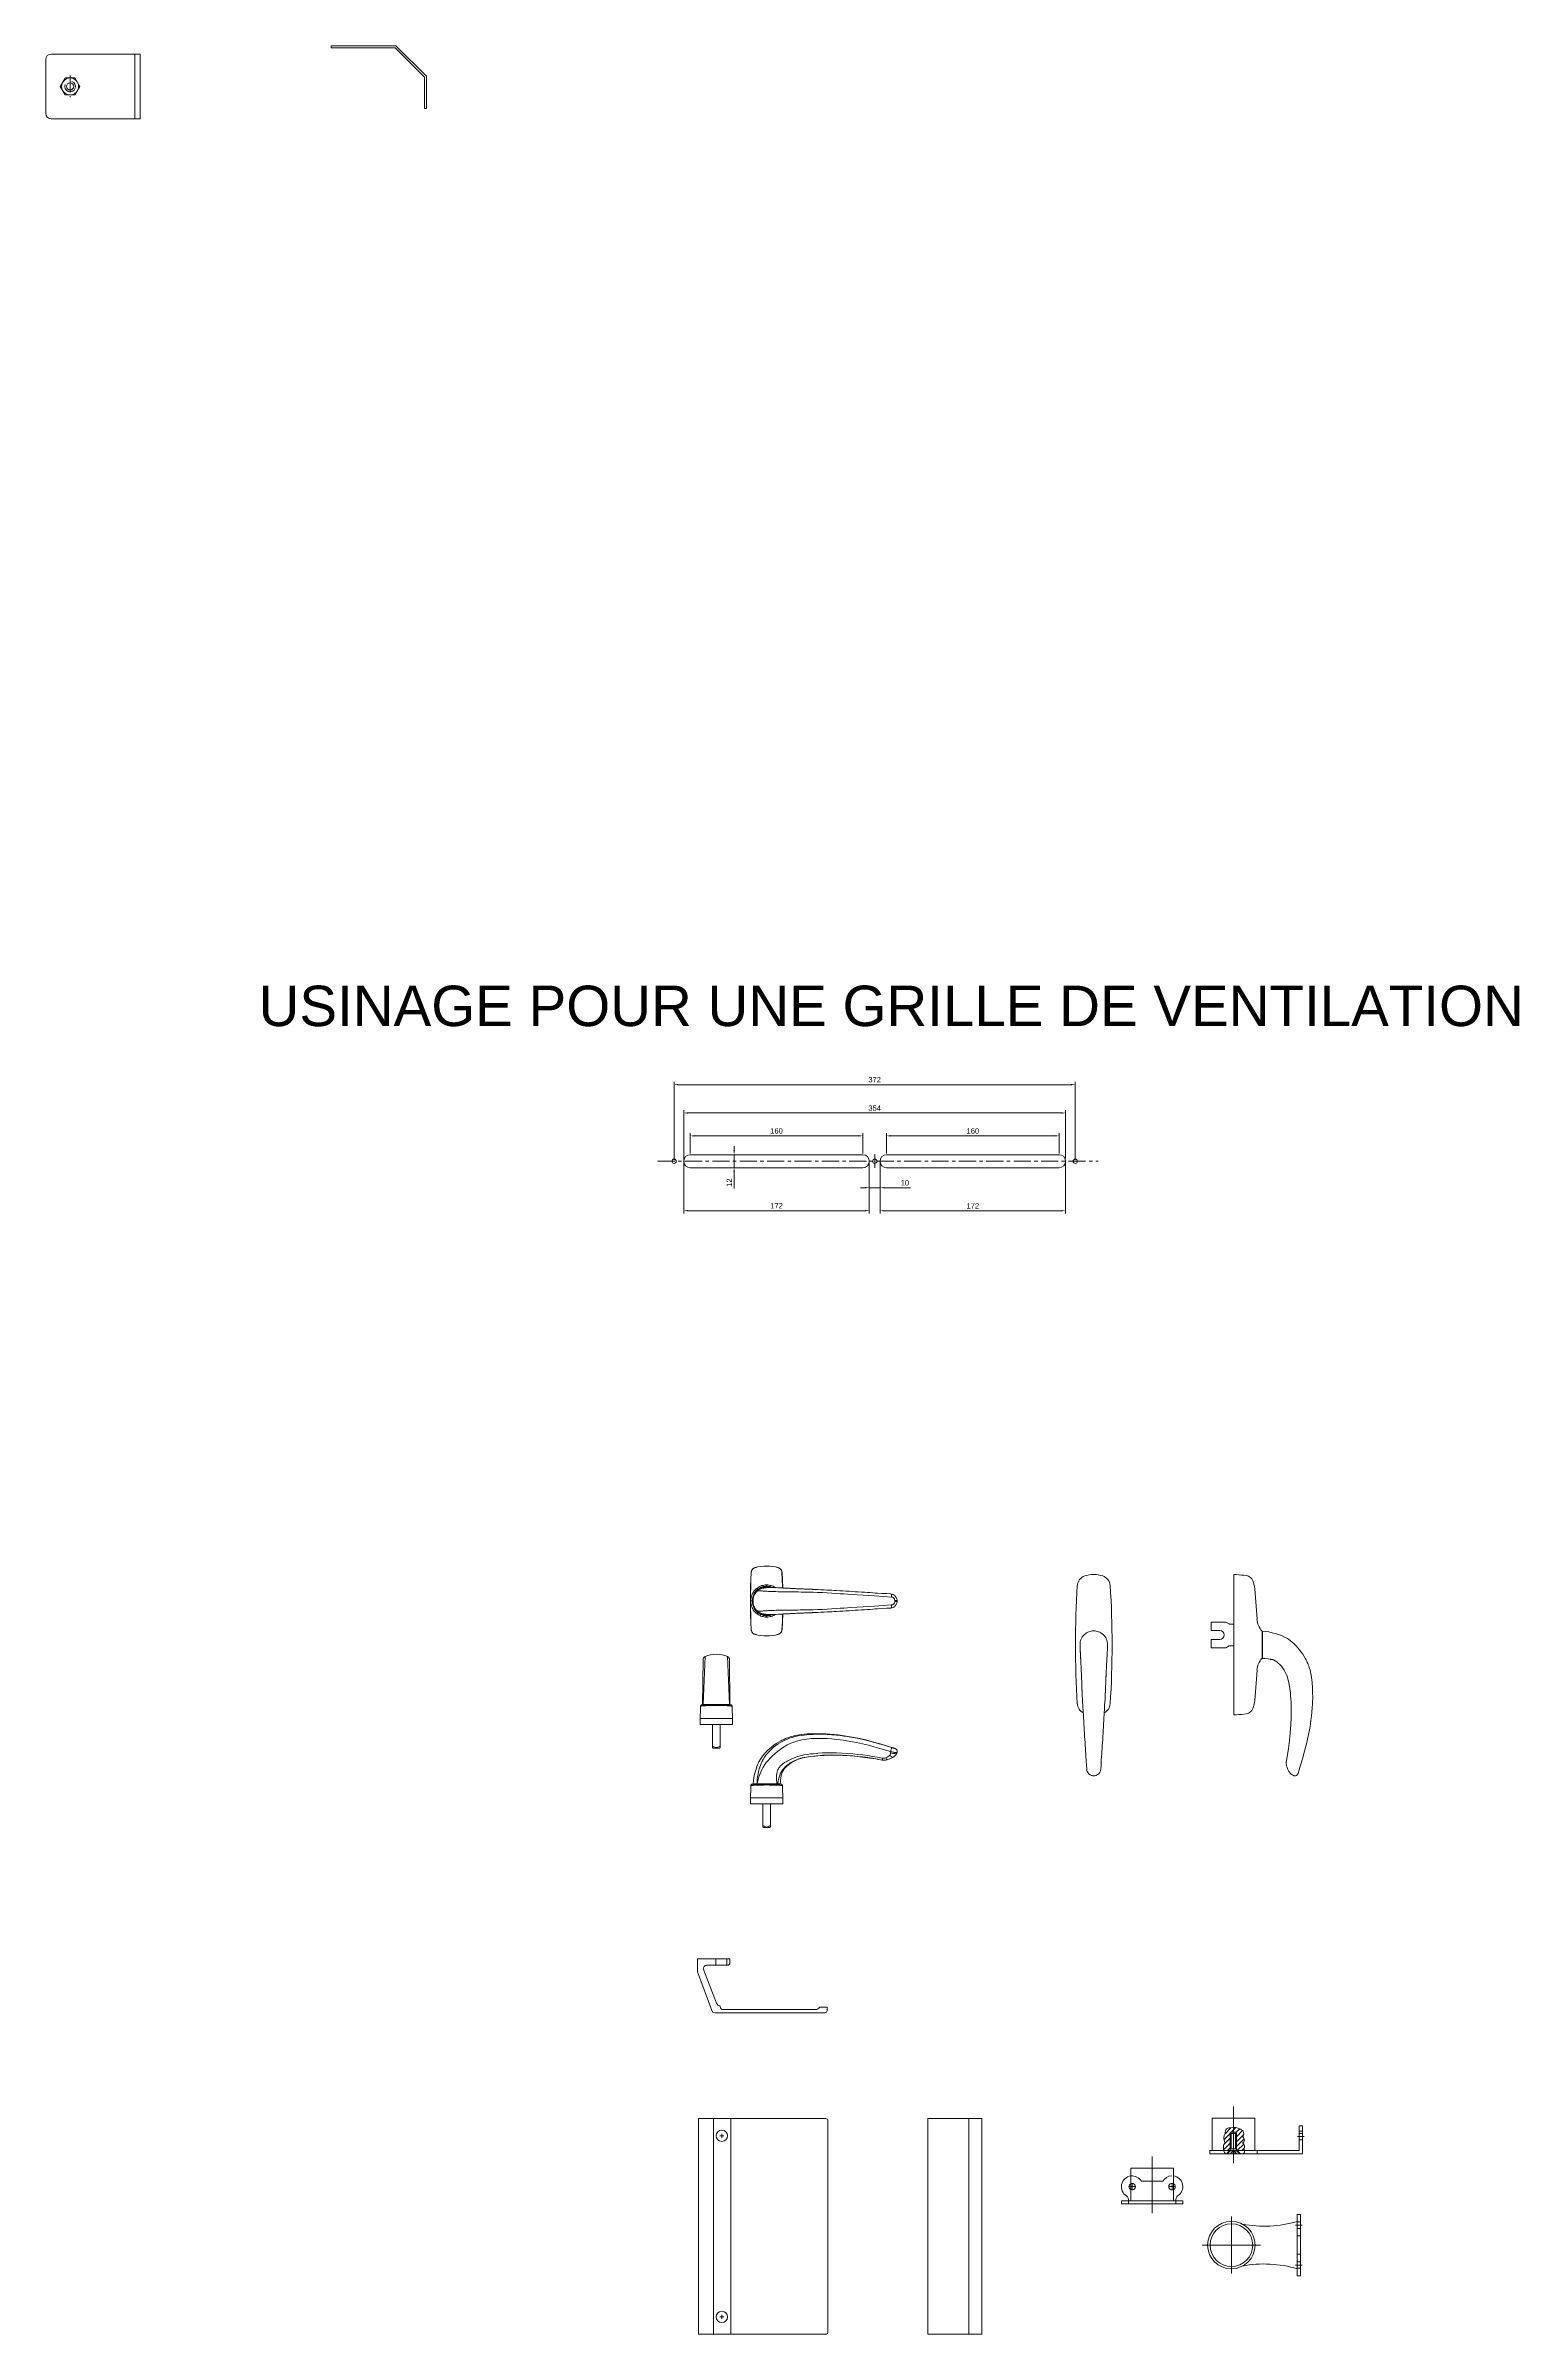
# Model space of a CAD drawing. Header units: millimetres. Extents: x 1459 to 16731, y 971 to 8404.
# Drawn here: x 3272 to 4638, y 1137 to 3259 of the extents above; entities that cross this region are included whole.
import ezdxf

# ---------------------------------------------------------------- set-up
doc = ezdxf.new("R2010")
doc.units = ezdxf.units.MM
doc.header["$LTSCALE"] = 0.5
doc.linetypes.add('AXES', pattern=[50.8, 31.75, -6.35, 6.35, -6.35])
doc.linetypes.add('DASHED', pattern=[2.881579, 1.921053, -0.960526])
doc.layers.get('0').update_dxf_attribs({"lineweight": 20})
doc.layers.get('Defpoints').update_dxf_attribs({"lineweight": 20})
for name, color, linetype, lineweight in [('ALU', 40, 'Continuous', 20), ('Cotation Détail', 190, 'Continuous', 20), ('Galva', 200, 'Continuous', 20), ('Quincaillerie', 150, 'Continuous', 20), ('Texte', 7, 'Continuous', 20), ("Traits d'axes", 1, 'AXES', 20)]:
    doc.layers.add(name, color=color, linetype=linetype, lineweight=lineweight)
doc.styles.add('BE', font='arial.ttf')
doc.dimstyles.new('ECH 1_2', dxfattribs={"dimscale": 2, "dimtxt": 2, "dimasz": 1.5, "dimexe": 1.25, "dimexo": 0.625, "dimgap": 1, "dimtad": 1, "dimdec": 0, "dimtxsty": 'BE', "dimcen": 0, "dimclrd": 256, "dimclre": 256, "dimclrt": 171, "dimadec": 0, "dimazin": 2, "dimtfac": 1, "dimtdec": 0, "dimtofl": 0, "dimtmove": 0, "dimatfit": 3, "dimfxl": 1, "dimarcsym": 0})

# ---------------------------------------------------------------- blocks, each defined once
blk = doc.blocks.new('bequille vue1')
at = {"layer": 'Quincaillerie'}
for p, q in [((0, 32.4, -12.3), (0, 32.5, -17.8)), ((-15, 0, -17.8), (-14.9, 0, -12.3)), ((-14.6, 1, -1), (-14.6, 1.1, -1)), ((-14.6, 0.8, -1), (-14.6, 0.9, -1)), ((-14.6, 0.7, -1), (-14.6, 0.8, -1)), ((-14.6, 0.5, -1), (-14.6, 0.6, -1)), ((-14.6, 0.5, -1), (-14.6, 0.5, -1)), ((-14.6, 0.3, -1), (-14.6, 0.4, -1)), ((-14.6, 0.2, -1), (-14.6, 0.3, -1)), ((-14.6, 0, -1), (-14.6, 0.1, -1)), ((-14.6, 0, -1), (-14.6, 0, -1)), ((-14.6, 0, -1), (-14.6, 0, -1)), ((-14.2, 3.6, -0.9), (-14.2, 3.7, -0.9)), ((-14.1, 4.3, -0.9), (-14, 4.5, -0.9)), ((-14, 4.5, -0.9), (-14, 4.5, -0.9)), ((-13.1, 0, -8.5), (-13.1, 0, 0.4)), ((-13, 0), (-12.6, 0, 0.4)), ((-8.7, 9.3, 1.2), (-8.6, 9.3, 1.1)), ((-8.7, 9.2, 1.2), (-8.7, 9.3, 1.2)), ((-8.6, 9.4, 1.9), (-8, 9.9, 1.9)), ((-8.6, 9.3, 1.1), (-8.2, 9.7, 0.7)), ((-7.3, 10.3, 6.3), (-7.2, 10.4, 6.3)), ((-1.8, 12.6, 0.7), (-1.7, 12.6, 0.7)), ((-1.7, 12.6, 0.7), (-1.4, 12.7, 0.7)), ((-1.7, 12.6, 1.5), (-1, 12.7, 1.5)), ((-1.7, 12.6, 1.5), (-1.7, 12.6, 1.5)), ((-1, 12.7, 1.5), (-0.4, 12.8, 1.5)), ((-1, 12.7, 1.5), (-1, 12.7, 1.5)), ((-0.9, 12.7, 9.9), (-0.3, 12.8, 9.9)), ((-0.4, 12.8, 0.7), (-0.4, 12.8, 0.7)), ((-0.4, 12.8, 0.7), (-0.2, 12.8, 0.7)), ((-0.4, 12.8, 1.5), (-0.1, 12.8, 1.5)), ((-0.3, 12.8, 9.9), (-0.1, 12.8, 9.9)), ((-0.3, 12.3, 20.4), (-0.3, 12.3, 20.4)), ((-0.2, 12.8, 0.7), (-0.2, 12.8, 0.7)), ((-0.1, 12.8, 5.6), (-0.2, 12.8, 5.6)), ((-0.1, 12.8, 0.7), (0, 12.8, 0.7)), ((-0.1, 12.8, 0.7), (-0.1, 12.8, 0.7)), ((-0.1, 12.8, 1.5), (0, 12.8, 1.5)), ((-0.1, 12.8, 5.6), (-0.1, 12.8, 5.6)), ((0, 12.8, 5.6), (-0.1, 12.8, 5.6)), ((-0.1, 12.8, 9.9), (-0.1, 12.8, 9.9)), ((0, 13.1, -8.5), (0, 13.1, 0.4)), ((0, 12.8, 1.5), (0.7, 12.8, 1.5)), ((0, 12.8, 5.6), (0, 12.8, 5.6)), ((0.7, 12.8, 5.6), (0, 12.8, 5.6)), ((0.7, 12.8, 0.7), (1.1, 12.8, 0.7)), ((0.7, 12.8, 0.7), (0.7, 12.8, 0.7)), ((0.7, 12.8, 1.5), (0.9, 12.8, 1.5)), ((0.7, 12.8, 5.6), (0.7, 12.8, 5.6)), ((0.9, 12.8, 1.5), (1.5, 12.8, 1.5)), ((1, 12.8, 0.7), (1.5, 12.8, 0.7)), ((1.1, 12.8, 0.7), (1.1, 12.8, 0.7)), ((1.1, 12.8, 0.7), (1.8, 12.8, 0.7)), ((1.5, 12.8, 0.7), (2.6, 12.7, 0.7)), ((1.5, 12.8, 1.5), (1.5, 12.8, 1.5)), ((1.8, 12.8, 0.7), (1.8, 12.8, 0.7)), ((2.3, 12.8, 13.3), (1.8, 12.8, 13.3)), ((1.8, 12.8, 13.3), (2.1, 12.8, 13.3)), ((2.1, 12.8, 13.3), (2.6, 12.7, 13.3)), ((2.4, 12.8, 13.3), (2.3, 12.8, 13.3)), ((2.4, 12.8, 0.7), (2.5, 12.8, 0.7)), ((2.9, 12.7, 13.3), (2.4, 12.8, 13.3)), ((2.6, 12.7, 0.7), (2.6, 12.7, 0.7)), ((2.6, 12.7, 0.7), (2.6, 12.7, 0.7)), ((2.6, 12.7, 13.3), (2.6, 12.7, 13.3)), ((2.6, 12.7, 13.3), (2.6, 12.7, 13.3)), ((2.6, 12.7, 13.3), (2.7, 12.7, 13.3)), ((2.9, 12.7, 13.3), (2.9, 12.7, 13.3)), ((3.2, 12.7, 13.3), (2.9, 12.7, 13.3)), ((3.7, 12.7, 18.1), (3.7, 12.7, 18.1)), ((3.7, 12.7, 18.1), (5.3, 12.6, 18.1)), ((3.7, 12.7, 20.8), (4.6, 12.6, 20.8)), ((4.6, 12.6, 18.1), (4.9, 12.6, 18.1)), ((4.6, 12.6, 20.8), (4.6, 12.6, 20.8)), ((4.9, 12.6, 18.1), (5.3, 12.6, 18.1)), ((5.3, 12.6, 18.1), (5.4, 12.6, 18.1)), ((5.3, 12.6, 18.1), (5.3, 12.6, 18.1)), ((5.3, 12.6, 18.1), (5.4, 12.6, 18.1)), ((5.3, 12.6, 18.1), (5.3, 12.6, 18.1)), ((5.4, 12.6, 18.1), (6.3, 12.5, 18.1)), ((5.4, 12.6, 18.1), (5.4, 12.6, 18.1)), ((5.4, 12.6, 18.1), (5.4, 12.6, 18.1)), ((5.4, 12.6, 18.1), (5.4, 12.6, 18.1)), ((5.4, 12.6, 18.1), (5.4, 12.6, 18.1)), ((5.4, 12.6, 18.1), (5.4, 12.6, 18.1)), ((5.4, 12.6, 18.1), (5.4, 12.6, 18.1)), ((5.4, 12.6, 18.1), (5.4, 12.6, 18.1)), ((5.5, 12.6, 18.1), (7, 12.5, 18.1)), ((6.6, 12.5, 18.1), (6.9, 12.5, 18.1)), ((6.6, 12.5, 18.1), (6.6, 12.5, 18.1)), ((6.6, 12.5, 26.1), (7, 12.5, 26.1)), ((6.9, 12.5, 18.1), (7, 12.5, 18.1)), ((7, 12.5, 18.1), (7, 12.5, 18.1)), ((7, 12.5, 18.1), (7, 12.5, 18.1)), ((7, 12.5, 18.1), (7.4, 12.4, 18.1)), ((7, 12.5, 18.1), (7, 12.5, 18.1)), ((7, 12.5, 18.1), (7, 12.5, 18.1)), ((7, 12.5, 18.1), (7, 12.5, 18.1)), ((7, 12.5, 18.1), (8.2, 12.4, 18.1)), ((7, 12.5, 26.1), (7.4, 12.4, 26.1)), ((7, 12.5, 26.1), (7, 12.5, 26.1)), ((7, 12.5, 26.1), (7, 12.5, 26.1)), ((7.4, 12.4, 26.1), (7.4, 12.4, 26.1)), ((7.6, 12.4, 28.6), (8.2, 12.4, 28.6)), ((8.2, 12.4, 18.1), (8.9, 12.4, 18.1)), ((8.2, 12.4, 18.1), (8.2, 12.4, 18.1)), ((8.2, 12.4, 18.1), (8.2, 12.4, 18.1)), ((8.2, 12.4, 18.1), (8.3, 12.4, 18.1)), ((8.2, 12.4, 28.6), (8.2, 12.4, 28.6)), ((8.3, 12.4, 18.1), (8.3, 12.4, 18.1)), ((25, 11.6, 40), (24.7, 11.6, 39.9)), ((29.1, 11.4, 43.7), (27.7, 11.4, 43.7)), ((47.4, 8, 46.7), (47.2, 8, 46.7)), ((47.5, 10.6, 43.6), (47.3, 10.6, 43.7)), ((47.5, 10.6, 43.6), (47.5, 10.6, 43.6)), ((121, -0.3, 30.7), (121, 0.3, 30.6)), ((-14.6, -0.1, -1), (-14.6, 0, -1)), ((-14.6, -0.3, -1), (-14.6, -0.2, -1)), ((-14.6, -0.4, -1), (-14.6, -0.3, -1)), ((-14.6, -0.5, -1), (-14.6, -0.5, -1)), ((-14.6, -0.6, -1), (-14.6, -0.5, -1)), ((-14.6, -0.8, -1), (-14.6, -0.7, -1)), ((-14.6, -0.9, -1), (-14.6, -0.8, -1)), ((-14.6, -1.1, -1), (-14.6, -1, -1)), ((-14.6, -1.3, -1), (-14.6, -1.1, -1)), ((-14.6, -1.6, -1), (-14.6, -1.3, -1)), ((-14.2, -3.7, -0.9), (-14.2, -3.6, -0.9)), ((-14, -4.5, -0.9), (-14.1, -4.3, -0.9)), ((-14, -4.5, -0.9), (-14, -4.5, -0.9)), ((-8.7, -9.2, 1.2), (-8.7, -9.3, 1.2)), ((-8.7, -9.3, 1.2), (-8.6, -9.3, 1.1)), ((-8.6, -9.3, 1.1), (-8.2, -9.7, 0.7)), ((-8, -9.9, 1.5), (-8.6, -9.4, 1.5)), ((-7.3, -10.3, 6.3), (-7.2, -10.4, 6.3)), ((-4.1, -12.4, -10.5), (-4.1, -12.5, -11.5)), ((-0.3, -12.3, 20.4), (-0.3, -12.3, 20.4)), ((0, -13.1, 0.4), (0, -13.1, -8.5)), ((5.2, -12.6, 18.1), (5.3, -12.6, 18.1)), ((5.3, -12.6, 18.1), (5.4, -12.6, 18.1)), ((5.4, -12.6, 18.1), (5.4, -12.6, 18.1)), ((5.4, -12.6, 18.1), (5.4, -12.6, 18.1)), ((5.4, -12.6, 18.1), (5.4, -12.6, 18.1)), ((6.9, -12.5, 18.1), (7, -12.5, 18.1)), ((7, -12.5, 18.1), (8.2, -12.4, 18.1)), ((7, -12.5, 18.1), (7, -12.5, 18.1)), ((7, -12.5, 18.1), (7, -12.5, 18.1)), ((7.6, -12.4, 28.6), (8.2, -12.4, 28.6)), ((8.2, -12.4, 18.1), (8.9, -12.4, 18.1)), ((8.2, -12.4, 18.1), (8.2, -12.4, 18.1)), ((8.2, -12.4, 18.1), (8.2, -12.4, 18.1)), ((8.2, -12.4, 18.1), (8.3, -12.4, 18.1)), ((8.2, -12.4, 28.6), (8.2, -12.4, 28.6)), ((8.3, -12.4, 18.1), (8.3, -12.4, 18.1)), ((24.7, -11.6, 39.9), (25, -11.6, 40)), ((27.7, -11.4, 40), (27.7, -11.4, 40)), ((47.2, -8, 46.7), (47.4, -8, 46.7)), ((47.3, -10.6, 43.7), (47.5, -10.6, 43.7)), ((0, -32.4, -12.3), (0, -32.5, -17.8))]:
    blk.add_line(p, q, dxfattribs=at)
for points, elevation in [([(0, 32.5), (-2.7, 32.4), (-5.4, 32.1), (-8.1, 31.7), (-10.7, 31), (-11.4, 30.7), (-12.1, 30.3), (-12.7, 29.9), (-13.3, 29.3), (-13.7, 28.7), (-14, 28), (-14.2, 27.2), (-14.3, 26.4), (-14.6, 19.8), (-14.8, 13.2), (-15, 6.6), (-15, 0), (-15, 0)], -17.8), ([(-14.9, 0), (-14.9, 0), (-14.9, 6.6), (-14.7, 13.2), (-14.5, 19.8), (-14.2, 26.4), (-14.1, 27.2), (-13.9, 27.9), (-13.6, 28.6), (-13.2, 29.2), (-12.7, 29.8), (-12.1, 30.3), (-11.4, 30.6), (-10.7, 30.9), (-8.1, 31.6), (-5.4, 32), (-2.7, 32.3), (0, 32.4)], -12.3), ([(0, 32.5), (2.7, 32.4), (5.4, 32.1), (8.1, 31.7), (10.7, 31), (11.4, 30.7), (12.1, 30.3), (12.7, 29.9), (13.3, 29.3), (13.7, 28.7), (14, 28), (14.2, 27.2), (14.3, 26.4), (14.6, 19.3), (14.9, 12.1)], -17.8), ([(14.8, 12.1), (14.7, 13.2), (14.5, 19.8), (14.2, 26.4), (14.1, 27.2), (13.9, 27.9), (13.6, 28.6), (13.2, 29.2), (12.7, 29.8), (12.1, 30.3), (11.4, 30.6), (10.7, 30.9), (8.1, 31.6), (5.4, 32), (2.8, 32.3), (0.1, 32.4), (0, 32.4)], -12.3), ([(0, -32.5), (-2.7, -32.4), (-5.4, -32.1), (-8.1, -31.7), (-10.7, -31), (-11.4, -30.7), (-12.1, -30.3), (-12.7, -29.9), (-13.3, -29.3), (-13.7, -28.7), (-14, -28), (-14.2, -27.2), (-14.3, -26.4), (-14.6, -19.8), (-14.8, -13.2), (-15, -6.6), (-15, 0)], -17.8), ([(-14.9, 0), (-14.9, -6.6), (-14.7, -13.2), (-14.5, -19.8), (-14.2, -26.4), (-14.1, -27.2), (-13.9, -27.9), (-13.6, -28.6), (-13.2, -29.2), (-12.7, -29.8), (-12.1, -30.3), (-11.4, -30.6), (-10.7, -30.9), (-8.1, -31.6), (-5.4, -32), (-2.7, -32.3), (0, -32.4)], -12.3), ([(-13.2, 0), (-13.2, 0), (-13.2, 0), (-13.2, 0), (-13.2, 0), (-13.2, 0), (-13.2, 0.1), (-13.2, 0.1), (-13.2, 0.1), (-13.2, 0.2), (-13.2, 0.2), (-13.2, 0.3), (-13.2, 0.5), (-13.2, 0.7), (-13.2, 1), (-13.2, 1.3), (-13.1, 2), (-13, 2.6), (-12.9, 3.3), (-12.7, 3.9), (-12.3, 5.2), (-11.8, 6.4), (-11.1, 7.6), (-10.4, 8.7), (-9.5, 9.7), (-8.5, 10.6), (-8, 11), (-7.8, 11.2), (-7.5, 11.4), (-6.9, 11.7), (-6.4, 12), (-5.8, 12.4), (-5.2, 12.6), (-4.5, 12.9), (-3.9, 13.1), (-3.6, 13.2), (-3.3, 13.3), (-2.6, 13.4), (-2, 13.5), (-1.3, 13.6), (-1, 13.7), (-0.7, 13.7), (-0.5, 13.7), (-0.3, 13.7), (-0.2, 13.7), (-0.2, 13.7), (-0.1, 13.7), (-0.1, 13.7), (0, 13.7), (0, 13.7), (0, 13.7), (0, 13.7)], 0.4), ([(-13.2, 0), (-13.2, 0), (-13.2, 0), (-13.2, 0), (-13.2, 0), (-13.2, -0.1), (-13.2, -0.1), (-13.2, -0.1), (-13.2, -0.2), (-13.2, -0.2), (-13.2, -0.3), (-13.2, -0.5), (-13.2, -0.7), (-13.2, -1), (-13.2, -1.3), (-13.1, -2), (-13, -2.6), (-12.9, -3.3), (-12.7, -3.9), (-12.3, -5.2), (-11.8, -6.4), (-11.1, -7.6), (-10.4, -8.7), (-9.5, -9.7), (-8.5, -10.6), (-8, -11), (-7.8, -11.2), (-7.5, -11.4), (-6.9, -11.7), (-6.4, -12), (-5.8, -12.4), (-5.2, -12.6), (-4.5, -12.9), (-3.9, -13.1), (-3.3, -13.3), (-2.6, -13.4), (-2, -13.5), (-1.3, -13.6), (-1, -13.7), (-0.7, -13.7), (-0.5, -13.7), (-0.3, -13.7), (-0.2, -13.7), (-0.2, -13.7), (-0.1, -13.7), (-0.1, -13.7), (0, -13.7), (0, -13.7), (0, -13.7), (0, -13.7)], 0.4), ([(-8.9, 9), (-9.8, 8.1), (-10.5, 7.1), (-11.1, 6), (-11.7, 4.9), (-12.1, 3.7), (-12.4, 2.5), (-12.6, 1.3), (-12.6, 0), (-12.6, -1.3), (-12.4, -2.5), (-12.1, -3.7), (-11.7, -4.9), (-11.3, -5.7), (-10.8, -6.6), (-10, -7.8), (-9, -9), (-8.9, -9)], 0.7), ([(-4.4, 12), (-5.6, 11.4), (-6.8, 10.8), (-7.5, 10.3), (-8.2, 9.7)], 0.7), ([(-4.4, 12), (-4.2, 12)], 0.7), ([(-4.2, 12), (-3.7, 12.2)], 0.7), ([(-4.2, 12), (-4.2, 12)], 0.7), ([(-3.7, 12.2), (-3.6, 12.2)], 0.7), ([(-3.6, 12.2), (-3.5, 12.2)], 0.7), ([(5.2, 12.6), (5.2, 12.6), (4.5, 12.9), (3.9, 13.1), (3.3, 13.3), (2.6, 13.4), (2, 13.5), (1.3, 13.6), (1, 13.7), (0.7, 13.7), (0.5, 13.7), (0.3, 13.7), (0.2, 13.7), (0.2, 13.7), (0.1, 13.7), (0.1, 13.7), (0, 13.7), (0, 13.7), (0, 13.7), (0, 13.7)], 0.4), ([(24.7, 11.6), (24.1, 11.6), (23.5, 11.6), (22.9, 11.7), (22.3, 11.7), (21.7, 11.7), (21.1, 11.8), (20.5, 11.8), (19.9, 11.8), (19.4, 11.8), (18.8, 11.9), (18.2, 11.9), (17.6, 11.9), (16.5, 12), (15.4, 12), (14.3, 12.1), (13.2, 12.1), (12.9, 12.2)], 39.9), ([(115.2, 6.5), (111.1, 6.8), (106.9, 7), (102.7, 7.3), (100.6, 7.4), (98.5, 7.6), (95.7, 7.8), (93.5, 7.9), (90.7, 8.1), (87.9, 8.3), (85, 8.5), (82.2, 8.6), (79.3, 8.8), (76.5, 9), (73.6, 9.1), (73.5, 9.1), (70.7, 9.3), (67.8, 9.5), (64.9, 9.6), (62.7, 9.8), (60.6, 9.9), (58.4, 10), (56.2, 10.1), (53.3, 10.3), (50.4, 10.5), (47.5, 10.6)], 31.7), ([(115.2, 6.5), (115.8, 6.4), (116.4, 6.3), (116.9, 6.1), (117.4, 5.9), (117.9, 5.6), (118.4, 5.3), (118.8, 5), (119.2, 4.6), (119.6, 4.1), (119.9, 3.7), (120.2, 3.2), (120.5, 2.7), (120.7, 2.1), (120.8, 1.6), (120.9, 1), (121, 0.3)], 31.7), ([(-8.2, -9.7), (-7.5, -10.3), (-6.8, -10.8), (-5.6, -11.4), (-4.4, -12)], 0.7), ([(-4.4, -12), (-4.2, -12), (-3.7, -12.2)], 0.7), ([(-3.7, -12.2), (-3.6, -12.2)], 0.7), ([(-3.6, -12.2), (-3.5, -12.2)], 0.7), ([(-1.8, -12.6), (-1.7, -12.6), (-1, -12.7), (-0.2, -12.8), (-0.1, -12.8), (0, -12.8)], 0.7), ([(0, -32.5), (2.7, -32.4), (5.4, -32.1), (8.1, -31.7), (10.7, -31), (11.4, -30.7), (12.1, -30.3), (12.7, -29.9), (13.3, -29.3), (13.7, -28.7), (14, -28), (14.2, -27.2), (14.3, -26.4), (14.6, -19.3), (14.9, -12.1)], -17.8), ([(14.8, -12.1), (14.6, -19.3), (14.2, -26.4), (14.1, -27.2), (13.9, -27.9), (13.6, -28.6), (13.2, -29.2), (12.7, -29.8), (12.1, -30.3), (11.4, -30.6), (10.7, -30.9), (8.1, -31.6), (5.4, -32), (2.8, -32.3), (0.1, -32.4), (0, -32.4)], -12.3), ([(5.2, -12.6), (5.2, -12.6), (4.5, -12.9), (3.9, -13.1), (3.3, -13.3), (2.6, -13.4), (2, -13.5), (1.3, -13.6), (1, -13.7), (0.7, -13.7), (0.5, -13.7), (0.3, -13.7), (0.2, -13.7), (0.2, -13.7), (0.1, -13.7), (0.1, -13.7), (0.1, -13.7), (0, -13.7), (0, -13.7), (0, -13.7), (0, -13.7)], 0.4), ([(0, -12.8), (0.7, -12.8), (1.8, -12.8), (2.4, -12.8)], 0.7), ([(2.4, -12.8), (2.5, -12.8), (2.9, -12.7)], 0.7), ([(2.9, -12.7), (3, -12.7)], 0.7), ([(2.9, -12.7), (2.9, -12.7)], 0.7), ([(3, -12.7), (3.3, -12.7)], 0.7), ([(13, -12.2), (13.2, -12.1), (14.3, -12.1), (15.4, -12), (16.5, -12), (17.6, -11.9), (18.2, -11.9), (18.8, -11.9), (19.4, -11.8), (19.9, -11.8), (20.5, -11.8), (21.1, -11.8), (21.7, -11.7), (22.3, -11.7), (22.9, -11.7), (23.5, -11.6), (24.1, -11.6), (24.7, -11.6)], 33), ([(47.5, -10.6), (50.4, -10.5), (53.3, -10.3), (56.2, -10.1), (58.4, -10), (60.6, -9.9), (62.7, -9.8), (64.9, -9.6), (67.8, -9.5), (70.7, -9.3), (73.5, -9.1), (76.5, -9), (79.3, -8.8), (82.2, -8.6), (85, -8.5), (87.9, -8.3), (90.7, -8.1), (93.5, -7.9), (95.7, -7.8), (98.5, -7.6), (100.6, -7.4), (102.7, -7.3), (106.9, -7), (111.1, -6.8), (115.2, -6.5)], 43.7), ([(121, -0.3), (120.9, -1), (120.8, -1.6), (120.7, -2.1), (120.5, -2.7), (120.2, -3.2), (119.9, -3.7), (119.6, -4.1), (119.2, -4.6), (118.8, -5), (118.4, -5.3), (117.9, -5.6), (117.4, -5.9), (116.9, -6.1), (116.4, -6.3), (115.8, -6.4), (115.2, -6.5)], 30.7)]:
    blk.add_lwpolyline(points, dxfattribs=dict(at, elevation=elevation))
at = {"layer": 'Quincaillerie', "extrusion": (-0.441361, -0.874324, 0.201886), "elevation": -1.9}
blk.add_lwpolyline([(-7.5, 23.4), (-7.5, 23.3)], dxfattribs=at)
at = {"layer": 'Quincaillerie', "extrusion": (0.025388, -0.988328, -0.15021), "elevation": -14.3}
blk.add_lwpolyline([(23.8, 42.2), (23.5, 42.1)], dxfattribs=at)
at = {"layer": 'Quincaillerie', "extrusion": (-1.22465e-16, 1, 0)}
blk.add_lwpolyline([(14.9, -12.3), (14.7, -2.8), (14.6, -1.2), (14.6, -1)], dxfattribs=at)
at = {"layer": 'Quincaillerie', "extrusion": (0.44128, -0.874376, -0.20184), "elevation": 1.9}
blk.add_lwpolyline([(-7.5, 23.3), (-7.5, 23.4)], dxfattribs=at)
at = {"layer": 'Quincaillerie', "extrusion": (-0.025741, -0.988144, 0.151358), "elevation": 14.4}
blk.add_lwpolyline([(23.5, 42), (23.8, 42.1)], dxfattribs=at)
at = {"layer": 'Quincaillerie'}
for points in [[(-14.6, 0, -1), (-14.6, 0, -1), (-14.6, 0, -1), (-14.5, 1.6, -1), (-14.4, 2.5, -0.9), (-14.3, 3.4, -0.9), (-14.1, 4.3, -0.9)], [(-14.6, 0, -1), (-14.6, 0, -1), (-14.5, -1.6, -1), (-14.4, -2.5, -0.9), (-14.3, -3.4, -0.9), (-14.1, -4.3, -0.9)], [(-14.1, 4.3, -0.9), (-13.7, 5.3, -0.8), (-13.3, 6.4, -0.8), (-13.2, 6.6, -0.7)], [(-13.2, 6.6, -0.7), (-12.8, 7.4, -0.7), (-12.3, 8.2, -0.6), (-11.8, 9, -0.6), (-11.2, 9.8, -0.5), (-10.1, 10.9, -0.5), (-8.8, 12, -0.4), (-7.9, 12.6, -0.4), (-6.9, 13.2, -0.4), (-6.1, 13.6, -0.4), (-4.6, 14.2, -0.4)], [(-13.1, 0.4, -11.8), (-13, 2, -11.7)], [(-13.1, 0.2, -11.8), (-13.1, 0.4, -11.8)], [(-13.1, 0, -11.8), (-13.1, 0.2, -11.8)], [(-13, 2, -11.7), (-12.8, 3.1, -11.7), (-12.4, 4.2, -11.6), (-12, 5.2, -11.5), (-11.6, 6.2, -11.5), (-11.4, 6.6, -11.5)], [(-3.7, 9.3, 22.5), (-4.7, 9.3, 20.6), (-5.5, 9.4, 18.7), (-6.2, 9.4, 16.7), (-6.8, 9.4, 14.7), (-7.4, 9.3, 12.3), (-7.9, 9.3, 9.8), (-8.3, 9.2, 7.4), (-8.6, 9.2, 5), (-8.8, 9.1, 2.9), (-8.9, 9, 0.7)], [(-8.7, 9.2, 1.2), (-8.8, 9.1, 0.7)], [(-8.6, 9.3, 1.5), (-8.7, 9.2, 1.2)], [(-7.5, 10.2, 5.9), (-7.8, 10, 4.8), (-8.6, 9.4, 1.9)], [(-8.6, 9.4, 1.9), (-8.6, 9.3, 1.5)], [(-7.3, 10.3, 6.3), (-7.5, 10.2, 5.9)], [(-0.3, 12.3, 20.4), (-1.5, 12.2, 18.8), (-2.6, 12, 17.2), (-3.5, 11.8, 15.5), (-4.4, 11.6, 13.8), (-5.3, 11.3, 12), (-6, 11, 10.1), (-6.7, 10.6, 8.2), (-7.3, 10.3, 6.3)], [(-4.6, 14.2, -0.4), (-4.3, 14.3, -0.4), (-3.3, 14.5, -0.4), (-2.3, 14.7, -0.4), (-1.2, 14.9, -0.3), (0, 14.9, -0.3), (0, 14.9, -0.3)], [(-4.2, 12, 1.7), (-3.5, 12.2, 1.7), (-2.7, 12.4, 1.7)], [(23.3, 8.4, 43.7), (21.2, 8.5, 43), (19.3, 8.5, 42.3), (17, 8.5, 41.3), (14.9, 8.6, 40.2), (12.8, 8.6, 39), (10.7, 8.6, 37.7), (8.7, 8.7, 36.3), (6.4, 8.7, 34.6), (4.3, 8.8, 32.7), (3, 8.8, 31.4), (1.7, 8.9, 30.1), (0.5, 9, 28.7), (-0.6, 9, 27.3), (-2, 9.1, 25.4), (-3.3, 9.2, 23.3), (-3.7, 9.3, 22.5)], [(-2.6, 12.5, 1.5), (-1.8, 12.6, 1.5), (-1, 12.7, 1.5)], [(-1.7, 12.6, 0.7), (-1.7, 12.6, 0.7), (-1.7, 12.6, 0.7)], [(-1.1, 12.7, 0.7), (-0.9, 12.7, 0.7), (-0.4, 12.8, 0.7)], [(-1, 12.7, 1.5), (-1, 12.7, 1.5), (-1, 12.7, 1.5)], [(7, 12.4, 28.1), (5.1, 12.5, 26.3), (3.2, 12.5, 24.4), (1.7, 12.5, 22.8), (0.2, 12.4, 21.1), (-0.3, 12.3, 20.4)], [(-0.2, 12.8, 0.7), (-0.2, 12.8, 0.7), (-0.2, 12.8, 0.7)], [(-0.1, 12.8, 1.5), (-0.1, 12.8, 1.5), (-0.1, 12.8, 1.5)], [(8.2, 12.4, -0.4), (6.9, 13.2, -0.4), (6.1, 13.6, -0.4), (5.2, 14, -0.4), (4.3, 14.3, -0.4), (3.3, 14.5, -0.4), (2.3, 14.7, -0.4), (1.2, 14.9, -0.3), (0.1, 14.9, -0.3), (0.1, 14.9, -0.3), (0.1, 14.9, -0.3), (0, 14.9, -0.3), (0, 14.9, -0.3)], [(0, 12.8, 0.7), (1.1, 12.8, 0.7), (2.4, 12.8, 0.7)], [(0.7, 12.8, 1.5), (0.7, 12.8, 1.5), (0.7, 12.8, 1.5)], [(1.8, 12.8, 13.3), (1.8, 12.8, 13.3), (1.8, 12.8, 13.3)], [(3.3, 12.7, 18.1), (3.5, 12.7, 18.1), (3.6, 12.7, 18.1), (4, 12.7, 18.1), (4.3, 12.7, 18.1), (4.6, 12.6, 18.1)], [(4.6, 12.6, 18.1), (4.6, 12.6, 18.1), (4.6, 12.6, 18.1)], [(5.4, 12.6, 18.1), (5.4, 12.6, 18.1), (5.5, 12.6, 18.1)], [(7, 12.4, 28.1), (7, 12.4, 28.1)], [(7.3, 12.4, 28.4), (7, 12.4, 28.1)], [(7.6, 12.4, 28.6), (7.3, 12.4, 28.4)], [(8.2, 12.4, 29.1), (7.9, 12.4, 28.9), (7.6, 12.4, 28.6)], [(8.9, 12.4, 29.8), (8.2, 12.4, 29.2)], [(8.2, 12.4, 29.2), (8.2, 12.4, 29.1)], [(12.9, 12.2, 32.9), (12.2, 12.2, 32.4), (10.5, 12.3, 31.1), (8.9, 12.4, 29.8)], [(47.2, 8, 46.7), (43.2, 8.2, 46.6), (39, 8.3, 46.4), (34.8, 8.3, 46), (32, 8.3, 45.7), (29.2, 8.4, 45.2), (26.4, 8.4, 44.6), (23.6, 8.4, 43.8)], [(27.7, 11.4, 43.7), (26.4, 11.5, 43.7), (25, 11.6, 43.7)], [(47.3, 10.6, 43.7), (46.8, 10.6, 43.7), (46.6, 10.7, 43.7), (46.3, 10.7, 43.7), (45.9, 10.7, 43.7), (45.6, 10.7, 43.7), (45.2, 10.7, 43.7), (44.8, 10.7, 43.7), (44.5, 10.8, 43.7), (44.1, 10.8, 43.7), (43.8, 10.8, 43.7), (43.4, 10.8, 43.7), (43.1, 10.8, 43.7), (42.6, 10.8, 43.7), (42.1, 10.9, 43.7), (41.6, 10.9, 43.7), (41.2, 10.9, 43.7), (40.7, 10.9, 43.7), (40.2, 10.9, 43.7), (39.7, 11, 43.7), (39.3, 11, 43.7), (38.8, 11, 43.7), (37.9, 11, 43.7), (36.9, 11.1, 43.7), (36, 11.1, 43.7), (35, 11.1, 43.7), (34.1, 11.2, 43.7), (33.2, 11.2, 43.7), (32.2, 11.3, 43.7), (31.3, 11.3, 43.7), (30.4, 11.3, 43.7), (29.9, 11.3, 43.7), (29.4, 11.4, 43.7), (29, 11.4, 43.7), (27.6, 11.4, 43.7)], [(27.7, 11.4, 43.7), (27.7, 11.4, 43.7), (27.7, 11.4, 43.7)], [(115.9, 3.7, 34.5), (108, 4.2, 36.8), (100.1, 4.7, 39), (94.6, 5.1, 40.5), (89.5, 5.4, 41.8), (83.9, 5.8, 43), (78.2, 6.1, 44), (74.9, 6.3, 44.6), (71.6, 6.5, 45.1), (68.2, 6.7, 45.5), (64.9, 7, 45.9), (60.5, 7.2, 46.3), (56.1, 7.5, 46.5), (51.7, 7.8, 46.7), (47.4, 8, 46.7)], [(118.5, 1.9, 33.7), (118.2, 2.4, 33.8), (117.8, 2.9, 33.9), (117.3, 3.3, 34.1), (116.7, 3.5, 34.2), (116.3, 3.6, 34.3), (115.9, 3.7, 34.5)], [(118.5, 1.9, 33.7), (118.5, 1.9, 33.7)], [(118.9, 0.3, 33.6), (118.8, 0.9, 33.6), (118.7, 1.4, 33.7), (118.5, 1.9, 33.7)], [(-14.1, -4.3, -0.9), (-13.7, -5.3, -0.8), (-13.3, -6.4, -0.8), (-12.9, -7.3, -0.7), (-12.4, -8.1, -0.6), (-11.8, -9, -0.6), (-11.2, -9.8, -0.5), (-10.1, -10.9, -0.5), (-8.8, -12, -0.4), (-7.5, -12.8, -0.4), (-6.1, -13.6, -0.4), (-5.2, -14, -0.4), (-4.3, -14.3, -0.4), (-3.3, -14.5, -0.4), (-2.3, -14.7, -0.4), (-1.2, -14.9, -0.3), (0, -14.9, -0.3), (0, -14.9, -0.3)], [(-13.1, -0.4, -11.8), (-13.1, 0, -11.8)], [(-8.9, -9, 0.7), (-8.8, -9.1, 2.9), (-8.6, -9.2, 5), (-8.4, -9.2, 7.1), (-8, -9.3, 9.1), (-7.5, -9.3, 11.9), (-6.8, -9.4, 14.7), (-6.2, -9.4, 16.7), (-5.5, -9.4, 18.7), (-4.7, -9.3, 20.6), (-3.7, -9.3, 22.5)], [(-8.8, -9.1, 0.7), (-8.7, -9.2, 1.2)], [(-8.7, -9.2, 1.2), (-8.7, -9.2, 1.2)], [(-8.7, -9.2, 1.2), (-8.6, -9.3, 1.5)], [(-8.6, -9.3, 1.5), (-8.6, -9.4, 1.9)], [(-8.6, -9.4, 1.9), (-7.8, -10, 4.8), (-7.5, -10.2, 5.9)], [(-7.5, -10.2, 5.9), (-7.3, -10.3, 6.3)], [(-7.3, -10.3, 6.3), (-6.7, -10.6, 8.2), (-6, -11, 10.1), (-5.3, -11.3, 12), (-4.4, -11.6, 13.8), (-3.5, -11.8, 15.5), (-2.6, -12, 17.2), (-1.5, -12.2, 18.8), (-0.3, -12.3, 20.4)], [(-7.3, -10.3, 6.3), (-7.3, -10.3, 6.3)], [(-3.7, -9.3, 22.5), (-3.3, -9.2, 23.3), (-2, -9.1, 25.4), (-0.6, -9, 27.3), (0.4, -9, 28.6), (1.5, -8.9, 29.9), (2.7, -8.9, 31.1), (3.9, -8.8, 32.3), (5.5, -8.7, 33.8), (7.2, -8.7, 35.2), (8.9, -8.6, 36.5), (10.7, -8.6, 37.7), (12.7, -8.6, 38.9), (14.7, -8.6, 40.1), (16.7, -8.5, 41.1), (18.8, -8.5, 42), (21, -8.5, 42.9), (23.3, -8.4, 43.7)], [(-0.3, -12.3, 20.4), (0.2, -12.4, 21.1), (1.7, -12.5, 22.8), (3.2, -12.5, 24.4), (5.2, -12.5, 26.4), (7.3, -12.4, 28.4)], [(8.2, -12.4, -0.4), (7.2, -13, -0.4), (6.1, -13.6, -0.4), (5.2, -14, -0.4), (4.3, -14.3, -0.4), (3.3, -14.5, -0.4), (2.3, -14.7, -0.4), (1.2, -14.9, -0.3), (0.1, -14.9, -0.3), (0, -14.9, -0.3), (0, -14.9, -0.3)], [(3.3, -12.7, 18.1), (3.5, -12.7, 18.1), (3.6, -12.7, 18.1), (4, -12.7, 18.1), (4.3, -12.7, 18.1), (4.4, -12.6, 18.1)], [(4.4, -12.6, 18.1), (4.6, -12.6, 18.1), (5.2, -12.6, 18.1)], [(5.4, -12.6, 18.1), (5.4, -12.6, 18.1), (5.5, -12.6, 18.1)], [(5.5, -12.6, 18.1), (6.6, -12.5, 18.1), (6.9, -12.5, 18.1)], [(7.3, -12.4, 28.4), (7.6, -12.4, 28.6)], [(7.6, -12.4, 28.6), (8.9, -12.4, 29.8)], [(8.9, -12.4, 29.8), (10.9, -12.3, 31.4), (13, -12.2, 33)], [(23.6, -8.4, 43.8), (26.1, -8.4, 44.5), (28.6, -8.4, 45.1), (31.2, -8.3, 45.6), (33.7, -8.3, 45.9), (33.7, -8.3, 45.9), (34.8, -8.3, 46), (39, -8.3, 46.4), (43.2, -8.2, 46.6), (47.2, -8, 46.7)], [(25, -11.6, 40), (26.4, -11.5, 40), (27.7, -11.4, 40)], [(27.6, -11.4, 40), (29, -11.4, 40), (29.4, -11.4, 40), (29.9, -11.3, 40), (30.4, -11.3, 40), (31.3, -11.3, 40), (32.2, -11.3, 40), (33.2, -11.2, 40), (34.1, -11.2, 40), (35, -11.1, 40), (36, -11.1, 40), (36.9, -11.1, 40), (37.9, -11, 40), (38.8, -11, 40), (39.3, -11, 40), (39.7, -11, 40), (40.2, -10.9, 40), (40.7, -10.9, 40), (41.2, -10.9, 40), (41.6, -10.9, 40), (42.1, -10.9, 40), (42.6, -10.8, 40), (43.1, -10.8, 40), (43.4, -10.8, 40), (43.8, -10.8, 40), (44.1, -10.8, 40), (44.5, -10.8, 40), (44.8, -10.7, 40), (45.2, -10.7, 40), (45.6, -10.7, 40), (45.9, -10.7, 40), (46.3, -10.7, 40), (46.6, -10.7, 40), (46.8, -10.6, 40), (47.3, -10.6, 40)], [(47.4, -8, 46.7), (51.7, -7.8, 46.7), (56.1, -7.5, 46.5), (60.5, -7.2, 46.3), (64.9, -7, 45.9), (68.2, -6.7, 45.5), (71.6, -6.5, 45.1), (74.9, -6.3, 44.6), (78.2, -6.1, 44), (83.9, -5.8, 43), (89.5, -5.4, 41.8), (94.6, -5.1, 40.5), (100.1, -4.7, 39), (108, -4.2, 36.8), (115.9, -3.7, 34.5)], [(115.9, -3.7, 34.5), (116.3, -3.6, 34.3), (116.7, -3.5, 34.2), (117.3, -3.3, 34.1), (117.8, -2.9, 33.9), (118.2, -2.4, 33.8), (118.5, -1.9, 33.7)], [(118.5, -1.9, 33.7), (118.7, -1.4, 33.7), (118.8, -0.9, 33.6), (118.9, -0.3, 33.6)], [(118.5, -1.9, 33.7), (118.5, -1.9, 33.7)]]:
    blk.add_polyline3d(points, dxfattribs=at)
for centre, radius, start, end in [((4.5, -0.2, -1), 19.1, 174.6708, 176.2856), ((0, 0, 0.4), 13.1, 75.4247, 284.5875), ((0, 0, -8.5), 13.1, 77.1665, 282.7569), ((0, 0), 13, 79.3489, 280.5646), ((-4.5, 4.7, 0.7), 6.17, 134.5583, 135.6834), ((-4.5, -4.7, 0.7), 6.17, 224.3166, 225.4417)]:
    blk.add_arc(centre, radius, start, end, dxfattribs=at)
at = {"layer": 'Quincaillerie', "extrusion": (-1.22465e-16, 1, 0)}
for start, end in [(87.8447, 90), (1.2144, 87.8447)]:
    blk.add_arc((13.2, -1), 1.4, start, end, dxfattribs=at)
at = {"layer": 'Quincaillerie', "extrusion": (0, 0, -1)}
for start, end in [(5.4733, 5.4912), (1.0245, 1.0434), (9.922, 9.939), (14.3708, 14.3869), (18.8196, 18.8347), (23.2684, 23.2825), (27.7171, 27.7304), (32.1659, 49.9653), (85.5517, 90), (90, 94.3967), (356.5757, 356.5956), (352.1269, 352.1477), (347.6781, 347.6999), (343.2294, 343.2521), (338.7806, 338.8042), (334.3318, 334.3564)]:
    blk.add_arc((0, 0, 10.6), 13.1, start, end, dxfattribs=at)
at = {"layer": 'Quincaillerie', "extrusion": (0.529919, 6.48964e-17, 0.848048)}
for centre, start, end in [((-3.3, 7.5, 17.1), 357.2185, 12.8472), ((3.3, 7.5, 17.1), 167.1528, 182.7815)]:
    blk.add_arc(centre, 16, start, end, dxfattribs=at)
at = {"layer": 'Quincaillerie', "extrusion": (1, 1.22465e-16, 0)}
for centre, radius, start, end in [((13.7, -1), 1.4, 28.1562, 47.8336), ((13.7, -1), 1.4, 47.8593, 90.0004), ((13.7, -1), 1.4, 47.8336, 47.8593), ((-12.8, -8.5), 0.3, 180.5, 220.6004), ((-13.7, -1), 1.4, 89.9996, 132.1407), ((-13.7, -1), 1.4, 132.1664, 151.8438), ((-13.7, -1), 1.4, 132.1407, 132.1664)]:
    blk.add_arc(centre, radius, start, end, dxfattribs=at)
at = {"layer": 'Quincaillerie', "extrusion": (-1, -1.22465e-16, 0)}
blk.add_arc((-12.8, -8.5), 0.3, 180.5, 220.6004, dxfattribs=at)
at = {"layer": 'Quincaillerie', "extrusion": (-0.953169, 0.061666, 0.296083)}
blk.add_arc((-10.9, 64.1, -100), 3, 94.3787, 177.9815, dxfattribs=at)
at = {"layer": 'Quincaillerie', "extrusion": (-0.001734, 0.999984, -0.005336)}
blk.add_arc((-118, 30.8, 0), 3, 107.7153, 182.4715, dxfattribs=at)
at = {"layer": 'Quincaillerie', "extrusion": (0.961856, 8.90017e-15, -0.273555)}
blk.add_arc((0, 2.6, 105.1), 62.3, 89.6784, 90.3216, dxfattribs=at)
at = {"layer": 'Quincaillerie', "extrusion": (0.953169, 0.061666, -0.296083)}
blk.add_arc((-10.9, 64.1, 100), 3, 94.3787, 177.9815, dxfattribs=at)
at = {"layer": 'Quincaillerie', "extrusion": (0.001734, 0.999984, 0.005336)}
blk.add_arc((-118, 30.8, 0), 3, 107.7153, 181.5848, dxfattribs=at)
blk = doc.blocks.new('bequille vue2')
at = {"layer": 'Quincaillerie'}
for p, q in [((47.4, 64.5, 8), (47.2, 64.5, 8)), ((47.5, 60.7, 10.5), (47.4, 60.7, 10.5)), ((108.9, 54.4, 4.1), (105.2, 55.5, 4.1)), ((112, 53.4, 4.1), (111.7, 53.5, 4.1)), ((118.5, 51.5, 1.9), (118.5, 51.5, 1.9)), ((119.3, 51.3, -0.3), (119.2, 51.3, 0.3)), ((119.5, 51.1, 0.3), (119.5, 51.1, -0.3)), ((119.7, 51, -0.3), (119.6, 51.1, 0.3)), ((119.8, 50.9, 0.3), (119.8, 50.9, -0.3)), ((120, 50.8, -0.3), (120, 50.8, 0.3)), ((120.1, 50.7, 0.3), (120.1, 50.7, -0.3)), ((120.3, 50.5, -0.3), (120.3, 50.5, 0.3)), ((120.3, 50.4, 0.3), (120.3, 50.4, -0.3)), ((120.5, 50.1, -0.3), (120.5, 50.1, 0.3)), ((120.7, 49.7, -0.3), (120.7, 49.7, 0.3)), ((120.8, 49.4, -0.3), (120.8, 49.4, 0.3)), ((120.9, 49.3, -0.3), (120.9, 49.3, 0.3)), ((120.9, 49, -0.3), (120.9, 49.1, 0.3)), ((120.9, 48.9, -0.3), (121, 48.9, 0.3)), ((120.9, 48.1, -0.3), (120.9, 48, 0.3)), ((121, 48.7, -0.3), (121, 48.7, 0.3)), ((121, 48.5, -0.3), (121, 48.4, 0.3)), ((121, 48.3, -0.3), (121, 48.4, 0.3)), ((-0.3, 38.2, 12.3), (-0.3, 38.2, 12.3)), ((110, 40.5, 0.9), (110.2, 40.5, 0.9)), ((111.3, 40.7, -0.9), (111.2, 40.7, -0.9)), ((111.2, 40.7, 0.8), (111.3, 40.7, 0.8)), ((-15, 0), (-14.9, 5.5)), ((-15, 0), (15, 0)), ((-14.6, 17.2), (-14.5, 17.3)), ((-14.6, 17.1), (-14.6, 17.1, 0)), ((-14.6, 17), (-14.6, 17)), ((-14.6, 17), (-14.6, 17)), ((-14.6, 16.8, 0), (-14.6, 16.9, 0)), ((-14.6, 16.8, 0), (-14.6, 16.8, 0)), ((-14.6, 16.8), (-14.6, 16.8, 0)), ((-14.5, 17.4), (-14.5, 17.5)), ((-14.4, 17.6), (-14.3, 17.6)), ((-14.3, 17.7), (-14.2, 17.8, 0)), ((-14.3, 17.7), (-14.2, 17.8)), ((-14.1, 17.9), (-14.2, 17.8)), ((-14.1, 17.9, 0), (-14.1, 17.9)), ((-14, 18, 0), (-14, 18)), ((-14, 18), (-14, 17.9)), ((-14, 18), (-14, 18)), ((-13.8, 18.1), (-13.9, 18)), ((-13.9, 18, 0), (-13.9, 18)), ((-13.8, 18.1, 0), (-13.8, 18.1)), ((-13.8, 18.1), (-13.8, 18.1)), ((-13.7, 18.1, 0), (-13.7, 18.1)), ((-13.5, 18.2), (-13.6, 18.2)), ((-13.6, 18.2, 0), (-13.6, 18.1)), ((-13.4, 18.2), (-13.5, 18.2)), ((-13.4, 18.2, 0), (-13.3, 18.2, 0)), ((-13.4, 18.2, 0), (-13.3, 18.2)), ((-12.6, 18.2), (-12.3, 18.5)), ((12.6, 18.2), (12.3, 18.5)), ((13.4, 18.2, 0), (13.4, 18.2)), ((13.5, 18.2), (13.4, 18.2)), ((13.6, 18.2), (13.5, 18.2)), ((14, 17.9), (14, 17.9)), ((14.2, 17.8, 0), (14.3, 17.7)), ((14.2, 17.8, 0), (14.3, 17.7, 0)), ((14.3, 17.6, 0), (14.4, 17.6, 0)), ((14.5, 17.5, 0), (14.5, 17.4, 0)), ((14.5, 17.3, 0), (14.6, 17.2, 0)), ((14.6, 17.2), (14.6, 17.2, 0)), ((14.6, 17.1, 0), (14.6, 17.1)), ((14.6, 17), (14.6, 17)), ((14.6, 17), (14.6, 17)), ((14.6, 16.9), (14.6, 16.8)), ((14.6, 16.8, 0), (14.6, 16.8, 0)), ((15, 0), (14.9, 5.5)), ((-3.5, 0, 3.5), (-3.5, -20.1, 3.5)), ((3.5, 0, 3.5), (3.5, -20.1, 3.5)), ((-3.5, -21.5, 0), (-3, -22, 0)), ((3.5, -21.5, 0), (3, -22, 0))]:
    blk.add_line(p, q, dxfattribs=at)
at = {"layer": 'Quincaillerie', "extrusion": (0, 0, -1), "elevation": 0}
for points in [[(-23.4, 62.5), (-26.8, 63.4), (-28.5, 63.7), (-30.2, 64), (-32.7, 64.3), (-35.1, 64.6), (-37.6, 64.8), (-40, 64.9), (-44.9, 65), (-46.1, 65), (-47.4, 65)], [(-47.4, 65), (-51.1, 64.9), (-54.9, 64.8), (-58.7, 64.6), (-62.5, 64.3), (-66.2, 63.9), (-70, 63.4), (-73.7, 62.8), (-77.5, 62.2), (-81.2, 61.5), (-84.9, 60.8), (-91.9, 59.2), (-98.3, 57.5), (-105.2, 55.6), (-112.1, 53.6), (-118.9, 51.4)], [(5.6, 41.5), (5.1, 42.4), (4.5, 43.3), (3.8, 44.2), (2.3, 46.1), (0.7, 47.9), (-1, 49.7), (-2.9, 51.4), (-4.8, 53), (-6.8, 54.5), (-8.8, 55.9), (-11, 57.2), (-13.1, 58.4), (-14.2, 59), (-15.4, 59.5), (-16.5, 60), (-17.6, 60.5), (-18.8, 61), (-19.9, 61.4), (-21.1, 61.8), (-22.2, 62.2), (-23.4, 62.5)], [(-29.4, 41.4), (-30.6, 41.8), (-33.8, 42.6), (-35.4, 43), (-37, 43.3), (-40.9, 43.9), (-45.1, 44.3), (-46.2, 44.4), (-46.8, 44.5), (-47.4, 44.5)], [(-47.4, 44.5), (-50.3, 44.7), (-53.3, 44.9), (-56.7, 45.1), (-60.2, 45.1), (-63.7, 45.1), (-67.2, 45.1), (-70.7, 44.9), (-74.3, 44.8), (-77.9, 44.5), (-81.5, 44.2), (-88.8, 43.4), (-95.6, 42.5), (-101.4, 41.6), (-107.2, 40.6)], [(-118.9, 51.4), (-119.2, 51.3), (-119.2, 51.3)], [(-120.8, 47.6), (-120.9, 48), (-120.9, 48)], [(12.6, 18.5), (12.2, 21.5), (11.8, 24.4), (11.1, 27.4), (10.4, 30.3), (9.5, 33.2), (9, 34.7), (8.4, 36.1), (7.8, 37.5), (7.1, 38.8), (5.6, 41.5)], [(-12.7, 18.5), (-12.8, 20.7), (-12.9, 22.2), (-13.1, 23.8), (-13.5, 26.3), (-13.8, 27.3), (-14, 28.3), (-14.3, 29)], [(-14.3, 29), (-14.3, 29.2), (-14.4, 29.3), (-14.6, 29.7), (-14.9, 30.3), (-15.9, 31.8), (-16.4, 32.5), (-17, 33.2), (-18.4, 34.7), (-20, 36), (-21.7, 37.3), (-23.6, 38.5), (-25.5, 39.6), (-27.5, 40.6), (-28.5, 41), (-29.4, 41.4)]]:
    blk.add_lwpolyline(points, dxfattribs=at)
at = {"layer": 'Quincaillerie', "extrusion": (0.025388, -0.15021, -0.988328), "elevation": -17}
blk.add_lwpolyline([(33.5, -54.9), (33.2, -54.8)], dxfattribs=at)
at = {"layer": 'Quincaillerie', "extrusion": (-0.018179, -0.09486, -0.995325), "elevation": -17.3}
blk.add_lwpolyline([(13.9, -59.6), (13.7, -59.5)], dxfattribs=at)
at = {"layer": 'Quincaillerie', "extrusion": (-0.237407, 0.858796, 0.45399), "elevation": 33.6}
blk.add_lwpolyline([(-39.3, -10.1), (-39.5, -10.2)], dxfattribs=at)
at = {"layer": 'Quincaillerie', "extrusion": (-0.076052, 0.83205, -0.549463), "elevation": 32.4}
blk.add_lwpolyline([(-51.3, 27.8), (-51.4, 27.8)], dxfattribs=at)
at = {"layer": 'Quincaillerie', "extrusion": (-0.084616, 0.961599, -0.261089), "elevation": 38.3}
blk.add_lwpolyline([(-51.1, 12.7), (-51.2, 12.7)], dxfattribs=at)
at = {"layer": 'Quincaillerie', "extrusion": (0.071466, 0.357428, -0.931202), "elevation": 19.6}
blk.add_lwpolyline([(-103.5, 64.2), (-103.6, 64.9), (-103.6, 65.5), (-103.4, 65.9), (-103.3, 66.3)], dxfattribs=at)
at = {"layer": 'Quincaillerie', "extrusion": (0.951057, -0.309017, -1.76906e-17), "elevation": 100.2}
blk.add_lwpolyline([(82.6, 0.3), (82.6, 0.3)], dxfattribs=at)
at = {"layer": 'Quincaillerie', "extrusion": (-0.441361, 0.201886, -0.874324), "elevation": 1.7}
blk.add_lwpolyline([(-35.1, 22.1), (-35.1, 22.1)], dxfattribs=at)
at = {"layer": 'Quincaillerie', "extrusion": (-0.523124, 0.165479, -0.836037), "elevation": -8.5}
blk.add_lwpolyline([(-32.9, 5.1), (-33.1, 5.1)], dxfattribs=at)
at = {"layer": 'Quincaillerie', "extrusion": (-0.240066, 0.836066, 0.493317), "elevation": 29}
blk.add_lwpolyline([(-39.5, -13.4), (-39.7, -13.4)], dxfattribs=at)
at = {"layer": 'Quincaillerie'}
for points in [[(-14.9, 5.5), (-14.7, 15), (-14.6, 16.6), (-14.6, 16.8)], [(14.9, 5.5), (14.7, 15), (14.6, 16.6), (14.6, 16.8)]]:
    blk.add_lwpolyline(points, dxfattribs=at)
at = {"layer": 'Quincaillerie', "extrusion": (-1.22465e-16, 1, 0)}
for points, elevation in [([(14.9, 0), (14.9, 0), (14.9, 6.6), (14.7, 13.2), (14.5, 19.8), (14.2, 26.4), (14.1, 27.2), (13.9, 27.9), (13.6, 28.6), (13.2, 29.2), (12.7, 29.8), (12.1, 30.3), (11.4, 30.6), (10.7, 30.9), (8.1, 31.6), (5.4, 32), (2.7, 32.3), (0, 32.4)], 5.5), ([(13.2, 0.1), (13.2, 0.1), (13.2, 0.2), (13.2, 0.2), (13.2, 0.3), (13.2, 0.5), (13.2, 0.7), (13.2, 1), (13.2, 1.3), (13.1, 2), (13, 2.6), (12.9, 3.3), (12.7, 3.9), (12.3, 5.2), (11.8, 6.4), (11.1, 7.6), (10.4, 8.7), (9.5, 9.7), (8.5, 10.6), (8, 11), (7.8, 11.2), (7.5, 11.4), (6.9, 11.7), (6.4, 12), (5.8, 12.4), (5.2, 12.6), (4.5, 12.9), (3.9, 13.1), (3.6, 13.2), (3.3, 13.3), (2.6, 13.4), (2, 13.5), (1.3, 13.6), (1, 13.7), (0.7, 13.7), (0.5, 13.7), (0.3, 13.7), (0.2, 13.7), (0.2, 13.7), (0.1, 13.7), (0.1, 13.7), (0, 13.7), (0, 13.7), (0, 13.7), (0, 13.7)], 18.2), ([(8.9, 9), (9.8, 8.1), (10.5, 7.1), (11.1, 6), (11.7, 4.9), (12.1, 3.7), (12.4, 2.5), (12.6, 1.3), (12.6, 0)], 18.5), ([(-9.5, 8.6), (-9.1, 9.1), (-8.1, 9.9), (-7, 10.7), (-5.9, 11.3), (-4.7, 11.9), (-3.4, 12.3), (-2.2, 12.6), (-0.8, 12.7), (0.5, 12.7), (1.8, 12.6), (3.1, 12.4), (4.4, 12), (5.6, 11.4), (6.8, 10.8), (7.9, 10), (8.8, 9.1)], 18.5), ([(-13.2, 0.1), (-13.2, 0.1), (-13.2, 0.2), (-13.2, 0.2), (-13.2, 0.3), (-13.2, 0.5), (-13.2, 0.7), (-13.2, 1), (-13.2, 1.3), (-13.1, 2), (-13, 2.6), (-12.9, 3.3), (-12.7, 3.9), (-12.3, 5.2), (-11.8, 6.4), (-11.1, 7.6), (-10.4, 8.7), (-9.5, 9.7), (-8.5, 10.6), (-8, 11), (-7.8, 11.2), (-7.5, 11.4), (-6.9, 11.7), (-6.4, 12), (-5.8, 12.4), (-5.2, 12.6), (-4.5, 12.9), (-3.9, 13.1), (-3.3, 13.3), (-2.6, 13.4), (-2, 13.5), (-1.3, 13.6), (-1, 13.7), (-0.7, 13.7), (-0.5, 13.7), (-0.3, 13.7), (-0.2, 13.7), (-0.2, 13.7), (-0.1, 13.7), (-0.1, 13.7), (0, 13.7), (0, 13.7), (0, 13.7), (0, 13.7)], 18.2), ([(-14.9, 0), (-14.9, 0), (-14.9, 6.6), (-14.7, 13.2), (-14.5, 19.8), (-14.2, 26.4), (-14.1, 27.2), (-13.9, 27.9), (-13.6, 28.6), (-13.2, 29.2), (-12.7, 29.8), (-12.1, 30.3), (-11.4, 30.6), (-10.7, 30.9), (-8.1, 31.6), (-5.4, 32), (-2.8, 32.3), (-0.1, 32.4), (0, 32.4)], 5.5), ([(-12.7, 0), (-12.7, 1.1), (-12.5, 2.2), (-12.3, 3.2), (-12, 4.3), (-11.7, 5.2), (-11.3, 6), (-10.8, 6.8), (-10.3, 7.6)], 18.5)]:
    blk.add_lwpolyline(points, dxfattribs=dict(at, elevation=elevation))
at = {"layer": 'Quincaillerie', "extrusion": (-1, -1.22465e-16, 0), "elevation": 3.5}
blk.add_lwpolyline([(20.1, 3.5), (20.8, 2.3), (21.2, 1.4), (21.4, 0.7), (21.5, 0)], dxfattribs=at)
at = {"layer": 'Quincaillerie', "elevation": 3.5}
blk.add_lwpolyline([(3.5, -20.1), (2.3, -20.8), (1.4, -21.2), (0.7, -21.4), (0, -21.5), (-0.7, -21.4), (-1.4, -21.2), (-2.3, -20.8), (-3.5, -20.1)], dxfattribs=at)
at = {"layer": 'Quincaillerie', "extrusion": (1, 1.22465e-16, 0), "elevation": 3.5}
blk.add_lwpolyline([(-21.5, 0), (-21.4, 0.7), (-21.2, 1.4), (-20.8, 2.3), (-20.1, 3.5)], dxfattribs=at)
at = {"layer": 'Quincaillerie'}
for points in [[(47.2, 64.5, 8), (43.2, 64.4, 8.2), (39, 64.2, 8.3), (34.8, 63.8, 8.3), (32, 63.5, 8.3), (29.2, 63, 8.4), (26.4, 62.4, 8.4), (23.6, 61.6, 8.4)], [(108.9, 54.4, 4.1), (104.5, 55.6, 4.4), (100.1, 56.8, 4.7), (94.6, 58.3, 5.1), (89.5, 59.6, 5.4), (83.9, 60.8, 5.8), (78.2, 61.8, 6.1), (74.9, 62.4, 6.3), (71.6, 62.9, 6.5), (68.2, 63.3, 6.7), (64.9, 63.7, 7), (60.5, 64.1, 7.2), (56.1, 64.3, 7.5), (51.7, 64.5, 7.8), (47.4, 64.5, 8)], [(23.3, 61.5, 8.4), (21.2, 60.8, 8.5), (19.3, 60.1, 8.5), (17, 59.1, 8.5), (14.9, 58, 8.6), (12.8, 56.8, 8.6), (10.7, 55.5, 8.6), (8.7, 54.1, 8.7), (6.4, 52.4, 8.7), (4.3, 50.5, 8.8), (3, 49.2, 8.8), (1.7, 47.9, 8.9), (0.5, 46.5, 9), (-0.6, 45.1, 9), (-2, 43.2, 9.1), (-3.3, 41.1, 9.2), (-3.7, 40.3, 9.3)], [(24.9, 57.2, 11.5), (23.4, 56.6, 11.6), (22, 56, 11.7), (20.5, 55.3, 11.8), (19.1, 54.6, 11.8), (16.4, 53, 12), (13.8, 51.3, 12.1), (12.2, 50.2, 12.2), (10, 48.5, 12.3), (7.9, 46.7, 12.4), (5.5, 44.5, 12.5), (3.2, 42.2, 12.5), (1.7, 40.6, 12.5), (0.2, 38.9, 12.4), (-0.3, 38.2, 12.3)], [(10.4, 31.5, 9.9), (10.4, 31.6, 9.9), (10.4, 31.6, 9.9), (10.5, 31.8, 9.9), (10.6, 32.1, 9.9), (10.9, 32.6, 9.8), (11.4, 33.3, 9.8), (11.9, 34, 9.7), (12.8, 35.1, 9.5), (13.8, 36, 9.2), (15.1, 37.2, 8.9), (16.6, 38.2, 8.5), (18, 39.1, 8.2), (19.1, 39.7, 7.9), (21, 40.6, 7.5), (22.8, 41.5, 7.1), (25, 42.4, 6.7), (27.1, 43.2, 6.4), (28.7, 43.8, 6.2)], [(47.4, 60.7, 10.5), (43.4, 60.6, 10.7), (41.4, 60.5, 10.8), (39.4, 60.3, 10.9), (37.4, 60.1, 11), (35.4, 59.8, 11.1), (32.7, 59.3, 11.2), (30.2, 58.8, 11.3), (27.6, 58.1, 11.4), (25.2, 57.3, 11.5)], [(28.9, 43.8, 6.2), (31, 44.5, 6), (32.7, 44.9, 5.9), (34.5, 45.3, 5.8), (38, 45.9, 5.7), (40.8, 46.3, 5.6), (43.6, 46.5, 5.5), (46.7, 46.8, 5.4), (47.2, 46.8, 5.4)], [(29.4, 41.5, 2.7), (31.4, 42.2, 2.5), (33.1, 42.6, 2.4), (34.9, 43, 2.3), (38.2, 43.6, 2.2), (41, 44, 2.2), (43.7, 44.3, 2.3), (46.8, 44.6, 2.3), (47.4, 44.6, 2.3)], [(47.4, 46.9, 5.4), (51.7, 47.2, 5.3), (56.1, 47.3, 5.2), (60.5, 47.4, 5.1), (64.9, 47.3, 4.9), (70.2, 47.1, 4.8), (75, 46.8, 4.6), (79.8, 46.4, 4.5), (84.5, 45.9, 4.4), (89.3, 45.4, 4.2), (94, 44.7, 4), (98.2, 44, 3.9), (102.9, 43.2, 3.7), (107.6, 42.4, 3.6)], [(114.9, 48.4, 6.3), (107.1, 50.7, 6.8), (99.3, 52.9, 7.3), (94.4, 54.4, 7.7), (88.8, 55.7, 8), (83.3, 56.9, 8.4), (77.7, 57.9, 8.7), (74.5, 58.5, 8.9), (71.3, 59, 9.1), (68.1, 59.4, 9.3), (64.9, 59.8, 9.5), (64.9, 59.8, 9.5), (60.6, 60.2, 9.8), (56.2, 60.5, 10), (51.9, 60.7, 10.3), (47.5, 60.7, 10.5)], [(47.5, 44.6, 2.3), (51.8, 45, 2.3), (56.2, 45.2, 2.3), (60.5, 45.3, 2.3), (64.9, 45.2, 2.2), (70.1, 45.1, 2.1), (74.8, 44.8, 2), (79.5, 44.5, 1.9), (84.3, 44, 1.8), (89, 43.5, 1.7), (93.7, 42.9, 1.5), (97.8, 42.2, 1.3), (102.5, 41.4, 1.2), (107.2, 40.6, 1)], [(107.6, 42.4, 3.6), (108.2, 42.3, 3.6), (108.8, 42.3, 3.6), (109.7, 42.5, 3.7), (110.6, 42.8, 3.9)], [(111.7, 53.5, 4), (108.9, 54.4, 4.1)], [(108.9, 54.4, 4.1), (108.9, 54.4, 4.1)], [(110.6, 42.8, 3.9), (111.7, 43.3, 4.2), (112.7, 43.9, 4.5), (113.7, 44.6, 4.8), (114.6, 45.4, 5.2)], [(115.9, 52.3, 3.7), (111.7, 53.5, 4)], [(111.7, 53.5, 4), (111.7, 53.5, 4)], [(111.7, 40.8, 0.8), (113.1, 41.3, 0.9), (114.4, 41.8, 0.9), (115.7, 42.4, 0.9), (117, 43, 0.9)], [(114.8, 47.3, 5.9), (114.9, 48.4, 6.3)], [(120.8, 47.6, 0.3), (120.8, 47.6, 0.9), (120.7, 47.6, 1.4), (120.4, 47.6, 2.4), (120, 47.6, 3.1), (119.6, 47.6, 3.8), (119.1, 47.7, 4.4), (118.5, 47.7, 4.9), (118, 47.8, 5.3), (117.5, 47.9, 5.6), (117, 48, 5.9), (116.4, 48.1, 6.1), (115.7, 48.2, 6.3), (114.9, 48.4, 6.3)], [(118.5, 51.5, 1.9), (118.2, 51.6, 2.4), (117.8, 51.7, 2.9), (117.3, 51.9, 3.3), (116.7, 52, 3.5), (116.3, 52.1, 3.6), (115.9, 52.3, 3.7)], [(117, 43, 0.9), (117.7, 43.4, 0.8), (118.3, 43.9, 0.7), (118.9, 44.4, 0.6), (119.4, 45, 0.5), (119.7, 45.4, 0.5)], [(118.9, 51.4, 0.3), (118.8, 51.4, 0.9), (118.7, 51.5, 1.4), (118.5, 51.5, 1.9)], [(118.5, 51.5, 1.9), (118.5, 51.5, 1.9)], [(119.7, 45.4, 0.5), (120.2, 46.2, 0.4), (120.6, 47.1, 0.4)], [(120.6, 47.1, 0.4), (120.7, 47.4, 0.3)], [(120.7, 47.4, 0.3), (120.8, 47.6, 0.3)], [(-4.4, 38.9, 9.3), (-5.1, 37.3, 9.4), (-5.8, 35.7, 9.4), (-6.3, 34.1, 9.4), (-6.8, 32.5, 9.4), (-7.4, 30.1, 9.3), (-7.9, 27.6, 9.3), (-8.3, 25.2, 9.2), (-8.6, 22.8, 9.2), (-8.8, 20.7, 9.1), (-8.9, 18.5, 9)], [(-0.3, 38.2, 12.3), (-1.5, 36.6, 12.2), (-2.6, 35, 12), (-3.5, 33.3, 11.8), (-4.4, 31.6, 11.6), (-5.4, 29.4, 11.2), (-6.3, 27.2, 10.8), (-7.1, 24.9, 10.4), (-7.8, 22.6, 10), (-8.3, 20.5, 9.6), (-8.8, 18.5, 9.1)], [(-4.2, 39.3, 9.3), (-4.4, 38.9, 9.3)], [(-4.4, 38.9, 9.3), (-4.4, 38.9, 9.3)], [(-4.4, 38.9, 9.3), (-4.4, 38.9, 9.3)], [(-3.7, 40.3, 9.3), (-4.2, 39.3, 9.3)], [(9.5, 18.5, 8.6), (9.4, 20.2, 8.9), (9.3, 22, 9.2), (9.3, 22.7, 9.3), (9.2, 24.2, 9.5), (9.3, 26.2, 9.7), (9.6, 28.3, 9.9), (9.7, 29.2, 9.9), (9.9, 30.1, 9.9), (10.3, 31.3, 9.9)], [(10.3, 18.5, 7.6), (10.8, 21.2, 7.2), (11.4, 23.9, 6.7), (11.9, 25.6, 6.4), (12.5, 27.4, 6), (13, 28.5, 5.6), (13.5, 29.5, 5.2)], [(13.5, 29.6, 5.2), (13.6, 29.7, 5.1), (13.7, 29.8, 5.1), (13.8, 30, 5), (14.1, 30.4, 4.8), (14.5, 31.1, 4.6), (15.1, 31.8, 4.3), (16.2, 33.1, 4), (17.2, 34.2, 3.9), (18.4, 35.2, 3.7), (19.5, 36.2, 3.6), (20.5, 36.9, 3.6), (22, 38, 3.4), (23.7, 39, 3.3), (25.6, 40, 3.1), (27.7, 40.9, 2.9), (29.2, 41.5, 2.7)], [(13.5, 29.5, 5.2), (13.5, 29.6, 5.2)], [(107.2, 40.6, 1), (107.2, 40.6, 0)], [(107.2, 40.6, 1), (108.1, 40.5, 1), (108.9, 40.5, 0.9), (109.9, 40.5, 0.9)], [(109.9, 40.5, 0.9), (110, 40.5, 0.9)], [(110, 40.5, 0.9), (111, 40.7, 0.9)], [(110, 40.5, 0.9), (110, 40.5, 0.9)], [(111, 40.7, 0.9), (111.2, 40.7, 0.8)], [(111.2, 40.7, 0.8), (111.7, 40.8, 0.8)], [(111.7, 40.8, 0.8), (111.6, 40.8, 0.4), (111.5, 40.8, 0)], [(-14.6, 16.8, 0), (-14.6, 16.8, 0), (-14.6, 16.8, 0), (-14.5, 16.8, 1.6), (-14.4, 16.9, 2.5), (-14.3, 16.9, 3.4), (-13.9, 17, 4.9), (-13.3, 17, 6.4), (-12.9, 17.1, 7.2), (-12.4, 17.2, 8), (-11.9, 17.2, 8.8), (-11.3, 17.3, 9.6)], [(-14.6, 17.2, 0), (-14.5, 17.3, 0), (-14.5, 17.3, 0), (-14.5, 17.3, 0)], [(-14.6, 17.1, 0), (-14.6, 17.2, 0), (-14.6, 17.2, 0), (-14.6, 17.2, 0)], [(-14.6, 17, 0), (-14.6, 17, 0), (-14.6, 17, 0), (-14.6, 17.1, 0), (-14.6, 17.1, 0), (-14.6, 17.1, 0)], [(-14.6, 17.1, 0), (-14.6, 17.1, 0), (-14.6, 17.1, 0)], [(-14.6, 17, 0), (-14.6, 17, 0), (-14.6, 17, 0)], [(-14.6, 16.8, 0), (-14.6, 16.9, 0), (-14.6, 16.9, 0)], [(-14.5, 17.5, 0), (-14.4, 17.6, 0), (-14.4, 17.6, 0), (-14.4, 17.6, 0)], [(-14.5, 17.4, 0), (-14.5, 17.5, 0), (-14.5, 17.5, 0), (-14.5, 17.5, 0)], [(-14.5, 17.3, 0), (-14.5, 17.4, 0), (-14.5, 17.4, 0), (-14.5, 17.4, 0)], [(-14.4, 17.6, 0), (-14.3, 17.6, 0), (-14.3, 17.6, 0), (-14.3, 17.6, 0)], [(-14.3, 17.7, 0), (-14.2, 17.8, 0), (-14.2, 17.8, 0), (-14.2, 17.8, 0)], [(-14.3, 17.6, 0), (-14.3, 17.7, 0), (-14.3, 17.7, 0), (-14.3, 17.7, 0)], [(-14.2, 17.8, 0), (-14.1, 17.9, 0), (-14.1, 17.9, 0), (-14.1, 17.9, 0)], [(-14.1, 17.9, 0), (-14, 17.9, 0), (-14, 17.9, 0), (-14, 17.9, 0)], [(-14, 17.9, 0), (-14, 18, 0), (-14, 18, 0), (-14, 18, 0)], [(-14, 18, 0), (-13.9, 18, 0), (-13.9, 18, 0), (-13.9, 18, 0)], [(-13.9, 18, 0), (-13.8, 18.1, 0), (-13.8, 18.1, 0), (-13.8, 18.1, 0)], [(-13.8, 18.1, 0), (-13.7, 18.1, 0), (-13.7, 18.1, 0), (-13.7, 18.1, 0)], [(-13.7, 18.1, 0), (-13.6, 18.2, 0), (-13.6, 18.2, 0), (-13.6, 18.2, 0)], [(-13.6, 18.2, 0), (-13.5, 18.2, 0), (-13.5, 18.2, 0), (-13.5, 18.2, 0)], [(-13.5, 18.2, 0), (-13.4, 18.2, 0), (-13.4, 18.2, 0), (-13.4, 18.2, 0)], [(-13.3, 18.2, 0), (-13.2, 18.2, 0), (-13.3, 18.2, 0)], [(-11.3, 17.3, 9.6), (-11.2, 17.3, 9.8), (-10.1, 17.3, 10.9), (-8.8, 17.4, 12), (-7.9, 17.4, 12.6), (-6.9, 17.4, 13.2), (-6.1, 17.4, 13.6), (-5.2, 17.4, 14), (-4.3, 17.4, 14.3), (-3.3, 17.4, 14.5), (-2.3, 17.4, 14.7), (-1.2, 17.5, 14.9), (0, 17.5, 14.9), (0, 17.5, 14.9)], [(14.6, 16.8, 0), (14.6, 16.8, 0), (14.6, 16.8, 0), (14.6, 16.8, 0), (14.5, 16.8, 1.6), (14.4, 16.9, 2.5), (14.3, 16.9, 3.4), (13.9, 17, 4.9), (13.3, 17, 6.4), (12.9, 17.1, 7.3), (12.4, 17.2, 8.1), (11.8, 17.2, 9), (11.2, 17.3, 9.8), (10.1, 17.3, 10.9), (8.8, 17.4, 12), (7.9, 17.4, 12.6), (6.9, 17.4, 13.2), (6.1, 17.4, 13.6), (5.2, 17.4, 14), (4.3, 17.4, 14.3), (3.3, 17.4, 14.5), (2.3, 17.4, 14.7), (1.2, 17.5, 14.9), (0.1, 17.5, 14.9), (0.1, 17.5, 14.9), (0.1, 17.5, 14.9), (0, 17.5, 14.9), (0, 17.5, 14.9)], [(13.2, 18.2, 0), (13.3, 18.2, 0), (13.4, 18.2, 0)], [(13.3, 18.2, 0), (13.2, 18.2, 0), (13.3, 18.2, 0)], [(13.4, 18.2, 0), (13.4, 18.2, 0), (13.4, 18.2, 0), (13.5, 18.2, 0)], [(13.5, 18.2, 0), (13.5, 18.2, 0), (13.5, 18.2, 0), (13.6, 18.2, 0)], [(13.6, 18.2, 0), (13.6, 18.2, 0), (13.6, 18.2, 0), (13.7, 18.1, 0)], [(13.7, 18.1, 0), (13.6, 18.1, 0), (13.6, 18.2, 0), (13.6, 18.2, 0)], [(13.7, 18.1, 0), (13.7, 18.1, 0), (13.7, 18.1, 0), (13.8, 18.1, 0)], [(13.8, 18.1, 0), (13.7, 18.1, 0), (13.7, 18.1, 0), (13.7, 18.1, 0)], [(13.8, 18.1, 0), (13.8, 18.1, 0), (13.8, 18.1, 0), (13.9, 18, 0)], [(13.9, 18, 0), (13.8, 18.1, 0), (13.8, 18.1, 0), (13.8, 18.1, 0)], [(13.9, 18, 0), (13.9, 18, 0), (13.9, 18, 0), (14, 18, 0)], [(14, 18, 0), (13.9, 18, 0), (13.9, 18, 0), (13.9, 18, 0)], [(14, 18, 0), (14, 18, 0), (14, 18, 0), (14, 17.9, 0)], [(14, 17.9, 0), (14, 17.9, 0), (14, 17.9, 0), (14.1, 17.9, 0)], [(14.1, 17.9, 0), (14.1, 17.9, 0), (14.1, 17.9, 0), (14.2, 17.8, 0)], [(14.2, 17.8, 0), (14.2, 17.8, 0), (14.2, 17.8, 0), (14.3, 17.7, 0)], [(14.3, 17.7, 0), (14.3, 17.7, 0), (14.3, 17.7, 0), (14.3, 17.6, 0)], [(14.3, 17.6, 0), (14.3, 17.6, 0), (14.3, 17.6, 0), (14.3, 17.6, 0), (14.3, 17.6, 0), (14.3, 17.6, 0), (14.3, 17.6, 0), (14.3, 17.6, 0), (14.3, 17.6, 0)], [(14.3, 17.6, 0), (14.3, 17.6, 0), (14.3, 17.6, 0), (14.4, 17.6, 0)], [(14.4, 17.6, 0), (14.4, 17.6, 0), (14.4, 17.6, 0), (14.4, 17.6, 0), (14.4, 17.6, 0), (14.4, 17.6, 0), (14.4, 17.6, 0), (14.4, 17.6, 0), (14.4, 17.6, 0)], [(14.4, 17.6, 0), (14.4, 17.6, 0), (14.4, 17.6, 0), (14.5, 17.5, 0)], [(14.5, 17.5, 0), (14.5, 17.5, 0), (14.5, 17.5, 0), (14.5, 17.5, 0), (14.5, 17.5, 0), (14.5, 17.5, 0), (14.5, 17.5, 0), (14.5, 17.5, 0), (14.5, 17.5, 0)], [(14.5, 17.5, 0), (14.5, 17.5, 0), (14.5, 17.5, 0), (14.5, 17.4, 0)], [(14.5, 17.4, 0), (14.5, 17.4, 0), (14.5, 17.4, 0), (14.5, 17.4, 0), (14.5, 17.4, 0), (14.5, 17.4, 0), (14.5, 17.4, 0), (14.5, 17.4, 0), (14.5, 17.4, 0), (14.5, 17.4, 0)], [(14.5, 17.4, 0), (14.5, 17.4, 0), (14.5, 17.4, 0), (14.5, 17.3, 0)], [(14.5, 17.3, 0), (14.5, 17.3, 0), (14.5, 17.3, 0), (14.5, 17.3, 0), (14.5, 17.3, 0), (14.5, 17.3, 0), (14.5, 17.3, 0), (14.5, 17.3, 0), (14.5, 17.3, 0), (14.5, 17.3, 0)], [(14.5, 17.3, 0), (14.5, 17.3, 0), (14.5, 17.3, 0), (14.6, 17.2, 0)], [(14.6, 17.2, 0), (14.6, 17.2, 0), (14.6, 17.2, 0), (14.6, 17.1, 0)], [(14.6, 17.1, 0), (14.6, 17.1, 0), (14.6, 17.1, 0), (14.6, 17, 0), (14.6, 17, 0), (14.6, 17, 0)], [(14.6, 17.1, 0), (14.6, 17.1, 0), (14.6, 17.1, 0)], [(14.6, 17, 0), (14.6, 17, 0), (14.6, 17, 0)], [(14.6, 16.9, 0), (14.6, 16.9, 0), (14.6, 16.8, 0)]]:
    blk.add_polyline3d(points, dxfattribs=at)
at = {"layer": 'Quincaillerie', "extrusion": (1, 1.22465e-16, 0)}
for centre, radius, start, end in [((65, 0, 47.4), 20.5, 173.6081, 180.0042), ((16.8, 13.7), 1.4, 359.9996, 42.1407), ((16.8, 13.7), 1.4, 42.1664, 61.8438), ((16.8, 13.7), 1.4, 42.1407, 42.1664)]:
    blk.add_arc(centre, radius, start, end, dxfattribs=at)
at = {"layer": 'Quincaillerie', "extrusion": (0.951149, 0.263512, 0.160863)}
blk.add_arc((12.9, -18.3, 117.1), 3.35, 111.4126, 180, dxfattribs=at)
at = {"layer": 'Quincaillerie', "extrusion": (0.852567, 0.468383, 0.231834)}
blk.add_arc((-14, -27.7, 120.1), 4.63, 107.3696, 179.9999, dxfattribs=at)
at = {"layer": 'Quincaillerie', "extrusion": (0.289429, 0.890772, 0.350365)}
blk.add_arc((-94.2, -28.6, 77.4), 6.01, 93.6297, 180, dxfattribs=at)
at = {"layer": 'Quincaillerie', "extrusion": (-0.953169, 0.296083, 0.061666)}
blk.add_arc((-81.3, 9.4, -94.8), 3, 70.0108, 176.7186, dxfattribs=at)
at = {"layer": 'Quincaillerie', "extrusion": (0.961856, -0.273555, -5.82714e-15)}
blk.add_arc((19.7, 0, 100.3), 62.3, 0.0006, 0.3216, dxfattribs=at)
at = {"layer": 'Quincaillerie', "extrusion": (-0.001734, -0.005336, 0.999984)}
for start, end in [(65.3536, 72.2847), (58.4073, 64.6967), (64.6967, 65.3536), (56.7559, 58.4073), (51.4603, 56.7453), (56.7453, 56.7559), (48.5279, 51.4603), (44.5127, 48.522), (9.7797, 44.5127), (341.9997, 348.9308), (5.7704, 9.7797), (349.6003, 355.8771), (348.9447, 349.5877), (348.9308, 348.9447), (349.5877, 349.6003), (2.8347, 5.7704), (2.8241, 2.8347), (357.5391, 2.8241), (355.8897, 357.5391), (355.8771, 355.8897)]:
    blk.add_arc((118, 48.6, -0.1), 3, start, end, dxfattribs=at)
at = {"layer": 'Quincaillerie', "extrusion": (0.001734, 0.005336, 0.999984)}
for start, end in [(59.2093, 64.0672), (64.0672, 64.077), (52.3429, 55.8622), (45.2954, 47.6568), (38.0943, 39.4538), (30.8047, 31.2461), (23.0383, 23.4797), (14.8306, 16.1901), (6.6276, 8.9891), (350.2172, 355.0654), (350.2075, 350.2172), (358.4152, 1.9415), (355.0654, 355.0751)]:
    blk.add_arc((118, 48.6, 0.1), 3, start, end, dxfattribs=at)
at = {"layer": 'Quincaillerie', "extrusion": (0.951057, -0.309017, -1.76906e-17)}
blk.add_arc((23.4, 0, 100.2), 59.3, 0, 0.3214, dxfattribs=at)
at = {"layer": 'Quincaillerie', "extrusion": (0.961262, 0.275637, -1.71033e-17)}
blk.add_arc((50.6, 0, 39.7), 19, 171.9567, 179.9949, dxfattribs=at)
at = {"layer": 'Quincaillerie', "extrusion": (0.984343, -0.173864, -0.028979)}
blk.add_arc((61.7, 3.7, 98.4), 3, 113.2956, 176.7702, dxfattribs=at)
at = {"layer": 'Quincaillerie', "extrusion": (0, 0, -1)}
for start, end in [(255.9765, 279.9105), (254.8977, 255.9765)]:
    blk.add_arc((-108.9, 50.5, 0), 10, start, end, dxfattribs=at)
at = {"layer": 'Quincaillerie'}
for centre, start, end in [((-13.2, 16.8), 134.3843, 178.7856), ((-13.2, 16.8, 0), 167.4555, 168.9618), ((-13.2, 16.8), 130.2036, 134.3843), ((-13.2, 16.8), 90, 130.2036), ((-13.2, 16.8, 0), 113.389, 117.5068), ((-13.2, 16.8, 0), 89.9996, 93.683), ((13.2, 16.8), 49.7964, 90), ((13.2, 16.8), 86.317, 90.0004), ((13.2, 16.8), 62.4932, 66.611), ((13.2, 16.8), 45.6157, 49.7964), ((13.2, 16.8), 1.2144, 45.6157), ((13.2, 16.8), 32.8944, 32.9106), ((13.2, 16.8), 28.7144, 28.7314), ((13.2, 16.8), 24.5793, 24.5962), ((13.2, 16.8), 20.4987, 20.5165), ((13.2, 16.8), 16.4818, 16.5005), ((13.2, 16.8), 11.0382, 12.5445), ((13.2, 16.8), 12.5445, 12.5559)]:
    blk.add_arc(centre, 1.4, start, end, dxfattribs=at)
at = {"layer": 'Quincaillerie', "extrusion": (-1.22465e-16, 1, 0)}
for centre, radius, start, end in [((4.5, 4.7, 18.5), 6.17, 44.3166, 45.4417), ((-2.2, 1.8, 18.5), 9.99, 137.5499, 144.8329), ((0, 0, -22), 3, 360, 180)]:
    blk.add_arc(centre, radius, start, end, dxfattribs=at)
blk = doc.blocks.new('bequille vue3')
at = {"layer": 'Quincaillerie'}
for p, q in [((-12.7, 18.5, 0), (-12.3, 60.1, 0)), ((-12.3, 18.5), (-10.5, 62.9, 0)), ((12.3, 18.5), (10.4, 62.9, 0)), ((12.6, 18.5, 0), (12.2, 60.1, 0)), ((-15, 0), (-14.9, 5.5)), ((15, 0), (-15, 0)), ((-14.9, 5.5), (-14.7, 15)), ((-14.7, 15), (-14.6, 16.6)), ((-14.5, 17.3, 0), (-14.6, 17.2, 0)), ((-14.5, 17.3, 0), (-14.6, 17.2, 0)), ((-14.6, 17.2), (-14.6, 17.2, 0)), ((-14.6, 17.2, 0), (-14.6, 17.2, 0)), ((-14.6, 17.2, 0), (-14.6, 17.2, 0)), ((-14.6, 17.2, 0), (-14.6, 17.1, 0)), ((-14.6, 17.1, 0), (-14.6, 17.1, 0)), ((-14.6, 17.1, 0), (-14.6, 17.1, 0)), ((-14.6, 17.1, 0), (-14.6, 17, 0)), ((-14.6, 17.1, 0), (-14.6, 17.1)), ((-14.6, 17.1), (-14.6, 17.1)), ((-14.6, 17.1), (-14.6, 17.1)), ((-14.6, 17, 0), (-14.6, 17, 0)), ((-14.6, 17, 0), (-14.6, 17, 0)), ((-14.6, 17, 0), (-14.6, 17, 0)), ((-14.6, 17, 0), (-14.6, 17, 0)), ((-14.6, 17), (-14.6, 17)), ((-14.6, 17), (-14.6, 17)), ((-14.6, 16.9), (-14.6, 16.8)), ((-14.6, 16.9, 0), (-14.6, 16.9, 0)), ((-14.6, 16.9, 0), (-14.6, 16.8, 0)), ((-14.6, 16.8), (-14.6, 16.8, 0)), ((-14.6, 16.8, 0), (-14.6, 16.8, 0)), ((-14.6, 16.8, 0), (-14.6, 16.8, 0)), ((-14.6, 16.8, 0), (-14.5, 16.8, 1.6)), ((-14.6, 16.6), (-14.6, 16.8)), ((-14.6, 16.8, 0), (-14.6, 16.8, 0)), ((-14.4, 17.6, 0), (-14.5, 17.5, 0)), ((-14.5, 17.5), (-14.5, 17.5)), ((-14.5, 17.5), (-14.5, 17.5)), ((-14.5, 17.5), (-14.5, 17.5)), ((-14.5, 17.5), (-14.5, 17.5)), ((-14.5, 17.5), (-14.5, 17.5)), ((-14.5, 17.5), (-14.5, 17.5)), ((-14.5, 17.5), (-14.5, 17.5)), ((-14.5, 17.5), (-14.5, 17.5)), ((-14.5, 17.5, 0), (-14.5, 17.5, 0)), ((-14.5, 17.5, 0), (-14.5, 17.5, 0)), ((-14.5, 17.5, 0), (-14.5, 17.4, 0)), ((-14.5, 17.5, 0), (-14.5, 17.4, 0)), ((-14.5, 17.4), (-14.5, 17.4)), ((-14.5, 17.4), (-14.5, 17.4)), ((-14.5, 17.4), (-14.5, 17.4)), ((-14.5, 17.4), (-14.5, 17.4)), ((-14.5, 17.4), (-14.5, 17.4)), ((-14.5, 17.4), (-14.5, 17.4)), ((-14.5, 17.4), (-14.5, 17.4)), ((-14.5, 17.4), (-14.5, 17.4)), ((-14.5, 17.4), (-14.5, 17.4)), ((-14.5, 17.4, 0), (-14.5, 17.4, 0)), ((-14.5, 17.4, 0), (-14.5, 17.4, 0)), ((-14.5, 17.4, 0), (-14.5, 17.3, 0)), ((-14.5, 17.3), (-14.5, 17.3)), ((-14.5, 17.3), (-14.5, 17.3)), ((-14.5, 17.3), (-14.5, 17.3)), ((-14.5, 17.3), (-14.5, 17.3)), ((-14.5, 17.3), (-14.5, 17.3)), ((-14.5, 17.3), (-14.5, 17.3)), ((-14.5, 17.3), (-14.5, 17.3)), ((-14.5, 17.3), (-14.5, 17.3)), ((-14.5, 17.3), (-14.5, 17.3)), ((-14.5, 17.3, 0), (-14.5, 17.3, 0)), ((-14.5, 17.3, 0), (-14.5, 17.3, 0)), ((-14.5, 16.8, 1.6), (-14.4, 16.9, 2.5)), ((-14.4, 17.6), (-14.4, 17.6)), ((-14.4, 17.6), (-14.4, 17.6)), ((-14.4, 17.6), (-14.4, 17.6)), ((-14.4, 17.6), (-14.4, 17.6)), ((-14.4, 17.6), (-14.4, 17.6)), ((-14.4, 17.6), (-14.4, 17.6)), ((-14.4, 17.6), (-14.4, 17.6)), ((-14.4, 17.6), (-14.4, 17.6)), ((-14.3, 17.6, 0), (-14.4, 17.6, 0)), ((-14.4, 17.6, 0), (-14.4, 17.6, 0)), ((-14.4, 17.6, 0), (-14.4, 17.6, 0)), ((-14.3, 17.6, 0), (-14.4, 17.6, 0)), ((-14.4, 16.9, 2.5), (-14.3, 16.9, 3.4)), ((-14.2, 17.8, 0), (-14.3, 17.7)), ((-14.2, 17.8, 0), (-14.3, 17.7, 0)), ((-14.2, 17.8, 0), (-14.3, 17.7, 0)), ((-14.3, 17.7, 0), (-14.3, 17.7, 0)), ((-14.3, 17.7, 0), (-14.3, 17.7, 0)), ((-14.3, 17.7, 0), (-14.3, 17.6, 0)), ((-14.3, 17.6), (-14.3, 17.6)), ((-14.3, 17.6), (-14.3, 17.6)), ((-14.3, 17.6), (-14.3, 17.6)), ((-14.3, 17.6), (-14.3, 17.6)), ((-14.3, 17.6), (-14.3, 17.6)), ((-14.3, 17.6), (-14.3, 17.6)), ((-14.3, 17.6), (-14.3, 17.6)), ((-14.3, 17.6), (-14.3, 17.6)), ((-14.3, 17.6, 0), (-14.3, 17.6, 0)), ((-14.3, 17.6, 0), (-14.3, 17.6, 0)), ((-14.3, 16.9, 3.4), (-13.9, 17, 4.9)), ((-14.1, 17.9, 0), (-14.2, 17.8, 0)), ((-14.2, 17.8, 0), (-14.2, 17.8, 0)), ((-14.2, 17.8, 0), (-14.2, 17.8, 0)), ((-14, 17.9, 0), (-14.1, 17.9, 0)), ((-14.1, 17.9, 0), (-14.1, 17.9, 0)), ((-14.1, 17.9, 0), (-14.1, 17.9, 0)), ((-14, 18, 0), (-14, 18, 0)), ((-14, 18, 0), (-14, 18, 0)), ((-14, 18, 0), (-14, 17.9, 0)), ((-13.9, 18, 0), (-14, 18, 0)), ((-14, 18), (-13.9, 18)), ((-14, 17.9, 0), (-14, 17.9, 0)), ((-14, 17.9, 0), (-14, 17.9, 0)), ((-14, 17.9), (-14, 17.9)), ((-13.8, 18.1, 0), (-13.9, 18, 0)), ((-13.9, 18), (-13.8, 18.1)), ((-13.9, 18, 0), (-13.9, 18, 0)), ((-13.9, 18, 0), (-13.9, 18, 0)), ((-13.9, 18), (-13.9, 18)), ((-13.9, 18), (-13.9, 18)), ((-13.9, 17, 4.9), (-13.3, 17, 6.4)), ((-13.7, 18.1, 0), (-13.8, 18.1, 0)), ((-13.8, 18.1, 0), (-13.8, 18.1, 0)), ((-13.8, 18.1, 0), (-13.8, 18.1, 0)), ((-13.8, 18.1), (-13.8, 18.1)), ((-13.8, 18.1), (-13.8, 18.1)), ((-13.8, 18.1), (-13.7, 18.1)), ((-13.6, 18.2, 0), (-13.7, 18.1, 0)), ((-13.7, 18.1, 0), (-13.7, 18.1, 0)), ((-13.7, 18.1, 0), (-13.7, 18.1, 0)), ((-13.7, 18.1), (-13.7, 18.1)), ((-13.7, 18.1), (-13.7, 18.1)), ((-13.7, 18.1), (-13.6, 18.1)), ((-13.5, 18.2, 0), (-13.6, 18.2, 0)), ((-13.6, 18.2, 0), (-13.6, 18.2, 0)), ((-13.6, 18.2, 0), (-13.6, 18.2, 0)), ((-13.6, 18.1), (-13.6, 18.2)), ((-13.6, 18.2), (-13.6, 18.2)), ((-13.6, 18.2), (-13.5, 18.2)), ((-13.5, 18.2, 0), (-13.5, 18.2, 0)), ((-13.5, 18.2, 0), (-13.5, 18.2, 0)), ((-13.4, 18.2, 0), (-13.5, 18.2, 0)), ((-13.5, 18.2), (-13.4, 18.2)), ((-13.3, 18.2, 0), (-13.4, 18.2, 0)), ((-13.4, 18.2, 0), (-13.4, 18.2)), ((-13.4, 18.2, 0), (-13.4, 18.2, 0)), ((-13.4, 18.2, 0), (-13.4, 18.2, 0)), ((-13.2, 18.2, 0), (-13.3, 18.2, 0)), ((-13.3, 18.2, 0), (-13.2, 18.2, 0)), ((-13.2, 18.2, 0), (-13.3, 18.2, 0)), ((-13.3, 17, 6.4), (-12.9, 17.1, 7.3)), ((-12.9, 17.1, 7.3), (-12.4, 17.2, 8.1)), ((-12.6, 18.2), (-12.3, 18.5)), ((-12.4, 17.2, 8.1), (-11.8, 17.2, 9)), ((-11.8, 17.2, 9), (-11.2, 17.3, 9.8)), ((-11.2, 17.3, 9.8), (-10.1, 17.3, 10.9)), ((-10.1, 17.3, 10.9), (-8.8, 17.4, 12)), ((-8.8, 17.4, 12), (-7.9, 17.4, 12.6)), ((-7.9, 17.4, 12.6), (-6.9, 17.4, 13.2)), ((-6.9, 17.4, 13.2), (-6.1, 17.4, 13.6)), ((-6.1, 17.4, 13.6), (-5.2, 17.4, 14)), ((-5.2, 17.4, 14), (-4.3, 17.4, 14.3)), ((-4.3, 17.4, 14.3), (-3.3, 17.4, 14.5)), ((-3.3, 17.4, 14.5), (-2.3, 17.4, 14.7)), ((-2.3, 17.4, 14.7), (-1.2, 17.5, 14.9)), ((-1.2, 17.5, 14.9), (-0.1, 17.5, 14.9)), ((-0.1, 17.5, 14.9), (-0.1, 17.5, 14.9)), ((-0.1, 17.5, 14.9), (-0.1, 17.5, 14.9)), ((-0.1, 17.5, 14.9), (0, 17.5, 14.9)), ((1.2, 17.5, 14.9), (0, 17.5, 14.9)), ((0, 17.5, 14.9), (0, 17.5, 14.9)), ((0, 17.5, 14.9), (0, 17.5, 14.9)), ((2.3, 17.4, 14.7), (1.2, 17.5, 14.9)), ((3.3, 17.4, 14.5), (2.3, 17.4, 14.7)), ((4.3, 17.4, 14.3), (3.3, 17.4, 14.5)), ((5.2, 17.4, 14), (4.3, 17.4, 14.3)), ((6.1, 17.4, 13.6), (5.2, 17.4, 14)), ((6.9, 17.4, 13.2), (6.1, 17.4, 13.6)), ((7.9, 17.4, 12.6), (6.9, 17.4, 13.2)), ((8.8, 17.4, 12), (7.9, 17.4, 12.6)), ((10.1, 17.3, 10.9), (8.8, 17.4, 12)), ((11.2, 17.3, 9.8), (10.1, 17.3, 10.9)), ((11.3, 17.3, 9.6), (11.2, 17.3, 9.8)), ((11.9, 17.2, 8.8), (11.3, 17.3, 9.6)), ((12.4, 17.2, 8), (11.9, 17.2, 8.8)), ((12.6, 18.2), (12.3, 18.5)), ((12.9, 17.1, 7.2), (12.4, 17.2, 8)), ((13.3, 17, 6.4), (12.9, 17.1, 7.2)), ((13.3, 18.2, 0), (13.2, 18.2, 0)), ((13.2, 18.2, 0), (13.3, 18.2, 0)), ((13.4, 18.2, 0), (13.3, 18.2, 0)), ((13.4, 18.2, 0), (13.3, 18.2)), ((13.9, 17, 4.9), (13.3, 17, 6.4)), ((13.5, 18.2, 0), (13.4, 18.2, 0)), ((13.4, 18.2, 0), (13.4, 18.2, 0)), ((13.4, 18.2, 0), (13.4, 18.2, 0)), ((13.4, 18.2), (13.5, 18.2)), ((13.6, 18.2, 0), (13.5, 18.2, 0)), ((13.5, 18.2, 0), (13.5, 18.2, 0)), ((13.5, 18.2, 0), (13.5, 18.2, 0)), ((13.5, 18.2), (13.6, 18.2)), ((13.6, 18.2, 0), (13.6, 18.1)), ((13.7, 18.1, 0), (13.6, 18.2, 0)), ((13.6, 18.2, 0), (13.6, 18.2, 0)), ((13.6, 18.2, 0), (13.6, 18.2, 0)), ((13.7, 18.1, 0), (13.7, 18.1)), ((13.8, 18.1, 0), (13.7, 18.1, 0)), ((13.7, 18.1, 0), (13.7, 18.1, 0)), ((13.7, 18.1, 0), (13.7, 18.1, 0)), ((13.8, 18.1, 0), (13.8, 18.1)), ((13.9, 18, 0), (13.8, 18.1, 0)), ((13.8, 18.1, 0), (13.8, 18.1, 0)), ((13.8, 18.1, 0), (13.8, 18.1, 0)), ((13.8, 18.1), (13.9, 18)), ((13.8, 18.1), (13.8, 18.1)), ((13.9, 18, 0), (13.9, 18)), ((14, 18, 0), (13.9, 18, 0)), ((13.9, 18, 0), (13.9, 18, 0)), ((13.9, 18, 0), (13.9, 18, 0)), ((14.3, 16.9, 3.4), (13.9, 17, 4.9)), ((14, 18, 0), (14, 18)), ((14, 17.9, 0), (14, 18, 0)), ((14, 18, 0), (14, 18, 0)), ((14, 18, 0), (14, 18, 0)), ((14, 18), (14, 17.9)), ((14, 18), (14, 18)), ((14.1, 17.9, 0), (14, 17.9, 0)), ((14, 17.9, 0), (14, 17.9, 0)), ((14, 17.9, 0), (14, 17.9, 0)), ((14.1, 17.9, 0), (14.1, 17.9)), ((14.2, 17.8, 0), (14.1, 17.9, 0)), ((14.1, 17.9, 0), (14.1, 17.9, 0)), ((14.1, 17.9, 0), (14.1, 17.9, 0)), ((14.1, 17.9), (14.2, 17.8)), ((14.3, 17.7), (14.2, 17.8, 0)), ((14.3, 17.7, 0), (14.2, 17.8, 0)), ((14.2, 17.8, 0), (14.2, 17.8, 0)), ((14.2, 17.8, 0), (14.2, 17.8, 0)), ((14.3, 17.7), (14.2, 17.8)), ((14.3, 17.6, 0), (14.3, 17.7, 0)), ((14.3, 17.7, 0), (14.3, 17.7, 0)), ((14.3, 17.7, 0), (14.3, 17.7, 0)), ((14.4, 17.6, 0), (14.3, 17.6, 0)), ((14.3, 17.6, 0), (14.3, 17.6, 0)), ((14.3, 17.6, 0), (14.3, 17.6, 0)), ((14.4, 17.6), (14.3, 17.6)), ((14.4, 16.9, 2.5), (14.3, 16.9, 3.4)), ((14.5, 17.5, 0), (14.4, 17.6, 0)), ((14.4, 17.6, 0), (14.4, 17.6, 0)), ((14.4, 17.6, 0), (14.4, 17.6, 0)), ((14.5, 16.8, 1.6), (14.4, 16.9, 2.5)), ((14.5, 17.4, 0), (14.5, 17.5, 0)), ((14.5, 17.5, 0), (14.5, 17.5, 0)), ((14.5, 17.5, 0), (14.5, 17.5, 0)), ((14.5, 17.4), (14.5, 17.5)), ((14.5, 17.3, 0), (14.5, 17.4, 0)), ((14.5, 17.4, 0), (14.5, 17.4, 0)), ((14.5, 17.4, 0), (14.5, 17.4, 0)), ((14.6, 17.2, 0), (14.5, 17.3, 0)), ((14.5, 17.3, 0), (14.5, 17.3, 0)), ((14.5, 17.3, 0), (14.5, 17.3, 0)), ((14.6, 17.2), (14.5, 17.3)), ((14.6, 16.8, 0), (14.5, 16.8, 1.6)), ((14.6, 17.1, 0), (14.6, 17.2, 0)), ((14.6, 17.2, 0), (14.6, 17.2, 0)), ((14.6, 17.2, 0), (14.6, 17.2, 0)), ((14.6, 17, 0), (14.6, 17.1, 0)), ((14.6, 17.1, 0), (14.6, 17.1, 0)), ((14.6, 17.1, 0), (14.6, 17.1, 0)), ((14.6, 17.1), (14.6, 17.1, 0)), ((14.6, 17.1), (14.6, 17.1)), ((14.6, 17.1), (14.6, 17.1)), ((14.6, 17, 0), (14.6, 17, 0)), ((14.6, 17, 0), (14.6, 17, 0)), ((14.6, 17), (14.6, 17)), ((14.6, 17), (14.6, 17)), ((14.6, 17), (14.6, 17)), ((14.6, 17), (14.6, 17)), ((14.6, 16.8, 0), (14.6, 16.9, 0)), ((14.6, 16.8, 0), (14.6, 16.9, 0)), ((14.6, 16.9, 0), (14.6, 16.9, 0)), ((14.6, 16.8), (14.6, 16.8, 0)), ((14.6, 16.8, 0), (14.6, 16.8, 0)), ((14.6, 16.6), (14.6, 16.8)), ((14.6, 16.8, 0), (14.6, 16.8, 0)), ((14.6, 16.8), (14.6, 16.8, 0)), ((14.7, 15), (14.6, 16.6)), ((14.9, 5.5), (14.7, 15)), ((15, 0), (14.9, 5.5)), ((-3.5, 0, 3.5), (-3.5, -20.1, 3.5)), ((-3.5, -20.1, 3.5), (-2.3, -20.8, 3.5)), ((-2.3, -20.8, 3.5), (-1.4, -21.2, 3.5)), ((-1.4, -21.2, 3.5), (-0.7, -21.4, 3.5)), ((0.7, -21.4, 3.5), (1.4, -21.2, 3.5)), ((1.4, -21.2, 3.5), (2.3, -20.8, 3.5)), ((2.3, -20.8, 3.5), (3.5, -20.1, 3.5)), ((3.5, 0, 3.5), (3.5, -20.1, 3.5)), ((-3.5, -21.5, 0), (-3, -22, 0)), ((-0.7, -21.4, 3.5), (0, -21.5, 3.5)), ((0, -21.5, 3.5), (0.7, -21.4, 3.5)), ((3.5, -21.5, 0), (3, -22, 0))]:
    blk.add_line(p, q, dxfattribs=at)
at = {"layer": 'Quincaillerie', "extrusion": (-1.22465e-16, 1, 0)}
for p, q in [((-14.9, 5.5), (-14.9, 5.5, 0)), ((-14.9, 5.5, 0), (-14.9, 5.5, 6.6)), ((-14.9, 5.5, 6.6), (-14.7, 5.5, 13.2)), ((-14.7, 5.5, 13.2), (-14.5, 5.5, 19.8)), ((-14.5, 5.5, 19.8), (-14.2, 5.5, 26.4)), ((-14.2, 5.5, 26.4), (-14.1, 5.5, 27.2)), ((-14.1, 5.5, 27.2), (-13.9, 5.5, 27.9)), ((-13.9, 5.5, 27.9), (-13.6, 5.5, 28.6)), ((-13.6, 5.5, 28.6), (-13.2, 5.5, 29.2)), ((-13.2, 18.2, 0.1), (-13.2, 18.2, 0.1)), ((-13.2, 18.2, 0.1), (-13.2, 18.2, 0.2)), ((-13.2, 18.2, 0.2), (-13.2, 18.2, 0.2)), ((-13.2, 18.2, 0.2), (-13.2, 18.2, 0.3)), ((-13.2, 18.2, 0.3), (-13.2, 18.2, 0.5)), ((-13.2, 18.2, 0.5), (-13.2, 18.2, 0.7)), ((-13.2, 18.2, 0.7), (-13.2, 18.2, 1)), ((-13.2, 18.2, 1), (-13.2, 18.2, 1.3)), ((-13.2, 18.2, 1.3), (-13.1, 18.2, 2)), ((-13.2, 5.5, 29.2), (-12.7, 5.5, 29.8)), ((-13.1, 18.2, 2), (-13, 18.2, 2.6)), ((-13, 18.2, 2.6), (-12.9, 18.2, 3.3)), ((-12.9, 18.2, 3.3), (-12.7, 18.2, 3.9)), ((-12.7, 18.5), (-12.7, 18.5, 1.1)), ((-12.7, 18.5, 1.1), (-12.5, 18.5, 2.2)), ((-12.7, 18.2, 3.9), (-12.3, 18.2, 5.2)), ((-12.7, 5.5, 29.8), (-12.1, 5.5, 30.3)), ((-12.5, 18.5, 2.2), (-12.3, 18.5, 3.2)), ((-12.3, 18.5, 3.2), (-12, 18.5, 4.3)), ((-12.3, 18.2, 5.2), (-11.8, 18.2, 6.4)), ((-12.1, 5.5, 30.3), (-11.4, 5.5, 30.6)), ((-12, 18.5, 4.3), (-11.7, 18.5, 5.2)), ((-11.8, 18.2, 6.4), (-11.1, 18.2, 7.6)), ((-11.7, 18.5, 5.2), (-11.3, 18.5, 6)), ((-11.4, 5.5, 30.6), (-10.7, 5.5, 30.9)), ((-11.3, 18.5, 6), (-10.8, 18.5, 6.8)), ((-11.1, 18.2, 7.6), (-10.4, 18.2, 8.7)), ((-10.8, 18.5, 6.8), (-10.3, 18.5, 7.6)), ((-10.7, 5.5, 30.9), (-8.1, 5.5, 31.6)), ((-10.4, 18.2, 8.7), (-9.5, 18.2, 9.7)), ((-9.5, 18.5, 8.6), (-9.1, 18.5, 9.1)), ((-9.5, 18.2, 9.7), (-8.5, 18.2, 10.6)), ((-9.1, 18.5, 9.1), (-8.1, 18.5, 9.9)), ((-8.5, 18.2, 10.6), (-8, 18.2, 11)), ((-8.1, 18.5, 9.9), (-7, 18.5, 10.7)), ((-8.1, 5.5, 31.6), (-5.4, 5.5, 32)), ((-8, 18.2, 11), (-7.8, 18.2, 11.2)), ((-7.8, 18.2, 11.2), (-7.5, 18.2, 11.4)), ((-7.5, 18.2, 11.4), (-6.9, 18.2, 11.7)), ((-7, 18.5, 10.7), (-5.9, 18.5, 11.3)), ((-6.9, 18.2, 11.7), (-6.4, 18.2, 12)), ((-6.4, 18.2, 12), (-5.8, 18.2, 12.4)), ((-5.9, 18.5, 11.3), (-4.7, 18.5, 11.9)), ((-5.8, 18.2, 12.4), (-5.2, 18.2, 12.6)), ((-5.4, 5.5, 32), (-2.8, 5.5, 32.3)), ((-5.2, 18.2, 12.6), (-4.5, 18.2, 12.9)), ((-4.7, 18.5, 11.9), (-3.4, 18.5, 12.3)), ((-4.5, 18.2, 12.9), (-3.9, 18.2, 13.1)), ((-3.9, 18.2, 13.1), (-3.3, 18.2, 13.3)), ((-3.4, 18.5, 12.3), (-2.2, 18.5, 12.6)), ((-3.3, 18.2, 13.3), (-2.6, 18.2, 13.4)), ((-2.8, 5.5, 32.3), (-0.1, 5.5, 32.4)), ((-2.6, 18.2, 13.4), (-2, 18.2, 13.5)), ((-2.2, 18.5, 12.6), (-0.8, 18.5, 12.7)), ((-2, 18.2, 13.5), (-1.3, 18.2, 13.6)), ((-1.3, 18.2, 13.6), (-1, 18.2, 13.7)), ((-1, 18.2, 13.7), (-0.7, 18.2, 13.7)), ((-0.8, 18.5, 12.7), (0.5, 18.5, 12.7)), ((-0.7, 18.2, 13.7), (-0.5, 18.2, 13.7)), ((-0.5, 18.2, 13.7), (-0.3, 18.2, 13.7)), ((-0.3, 18.2, 13.7), (-0.2, 18.2, 13.7)), ((-0.2, 18.2, 13.7), (-0.2, 18.2, 13.7)), ((-0.2, 18.2, 13.7), (-0.1, 18.2, 13.7)), ((-0.1, 18.2, 13.7), (-0.1, 18.2, 13.7)), ((-0.1, 18.2, 13.7), (0, 18.2, 13.7)), ((-0.1, 5.5, 32.4), (0, 5.5, 32.4)), ((0, 18.2, 13.7), (0, 18.2, 13.7)), ((0, 18.2, 13.7), (0, 18.2, 13.7)), ((0, 18.2, 13.7), (0, 18.2, 13.7)), ((0.1, 18.2, 13.7), (0, 18.2, 13.7)), ((0, 18.2, 13.7), (0, 18.2, 13.7)), ((0, 18.2, 13.7), (0, 18.2, 13.7)), ((0, 18.2, 13.7), (0, 18.2, 13.7)), ((2.7, 5.5, 32.3), (0, 5.5, 32.4)), ((0.2, 18.2, 13.7), (0.1, 18.2, 13.7)), ((0.1, 18.2, 13.7), (0.1, 18.2, 13.7)), ((0.3, 18.2, 13.7), (0.2, 18.2, 13.7)), ((0.2, 18.2, 13.7), (0.2, 18.2, 13.7)), ((0.5, 18.2, 13.7), (0.3, 18.2, 13.7)), ((0.5, 18.5, 12.7), (1.8, 18.5, 12.6)), ((0.7, 18.2, 13.7), (0.5, 18.2, 13.7)), ((1, 18.2, 13.7), (0.7, 18.2, 13.7)), ((1.3, 18.2, 13.6), (1, 18.2, 13.7)), ((2, 18.2, 13.5), (1.3, 18.2, 13.6)), ((1.8, 18.5, 12.6), (3.1, 18.5, 12.4)), ((2.6, 18.2, 13.4), (2, 18.2, 13.5)), ((3.3, 18.2, 13.3), (2.6, 18.2, 13.4)), ((5.4, 5.5, 32), (2.7, 5.5, 32.3)), ((3.1, 18.5, 12.4), (4.4, 18.5, 12)), ((3.6, 18.2, 13.2), (3.3, 18.2, 13.3)), ((3.9, 18.2, 13.1), (3.6, 18.2, 13.2)), ((4.5, 18.2, 12.9), (3.9, 18.2, 13.1)), ((4.4, 18.5, 12), (5.6, 18.5, 11.4)), ((5.2, 18.2, 12.6), (4.5, 18.2, 12.9)), ((5.8, 18.2, 12.4), (5.2, 18.2, 12.6)), ((8.1, 5.5, 31.6), (5.4, 5.5, 32)), ((5.6, 18.5, 11.4), (6.8, 18.5, 10.8)), ((6.4, 18.2, 12), (5.8, 18.2, 12.4)), ((6.9, 18.2, 11.7), (6.4, 18.2, 12)), ((6.8, 18.5, 10.8), (7.9, 18.5, 10)), ((7.5, 18.2, 11.4), (6.9, 18.2, 11.7)), ((7.8, 18.2, 11.2), (7.5, 18.2, 11.4)), ((8, 18.2, 11), (7.8, 18.2, 11.2)), ((7.9, 18.5, 10), (8.8, 18.5, 9.1)), ((8.5, 18.2, 10.6), (8, 18.2, 11)), ((10.7, 5.5, 30.9), (8.1, 5.5, 31.6)), ((9.5, 18.2, 9.7), (8.5, 18.2, 10.6)), ((8.9, 18.5, 9), (9.8, 18.5, 8.1)), ((10.4, 18.2, 8.7), (9.5, 18.2, 9.7)), ((9.8, 18.5, 8.1), (10.5, 18.5, 7.1)), ((11.1, 18.2, 7.6), (10.4, 18.2, 8.7)), ((10.5, 18.5, 7.1), (11.1, 18.5, 6)), ((11.4, 5.5, 30.6), (10.7, 5.5, 30.9)), ((11.1, 18.5, 6), (11.7, 18.5, 4.9)), ((11.8, 18.2, 6.4), (11.1, 18.2, 7.6)), ((12.1, 5.5, 30.3), (11.4, 5.5, 30.6)), ((11.7, 18.5, 4.9), (12.1, 18.5, 3.7)), ((12.3, 18.2, 5.2), (11.8, 18.2, 6.4)), ((12.1, 18.5, 3.7), (12.4, 18.5, 2.5)), ((12.7, 5.5, 29.8), (12.1, 5.5, 30.3)), ((12.7, 18.2, 3.9), (12.3, 18.2, 5.2)), ((12.4, 18.5, 2.5), (12.6, 18.5, 1.3)), ((12.6, 18.5, 1.3), (12.6, 18.5)), ((12.9, 18.2, 3.3), (12.7, 18.2, 3.9)), ((13.2, 5.5, 29.2), (12.7, 5.5, 29.8)), ((13, 18.2, 2.6), (12.9, 18.2, 3.3)), ((13.1, 18.2, 2), (13, 18.2, 2.6)), ((13.2, 18.2, 1.3), (13.1, 18.2, 2)), ((13.2, 18.2, 0.1), (13.2, 18.2, 0.1)), ((13.2, 18.2, 0.1), (13.2, 18.2, 0.2)), ((13.2, 18.2, 0.2), (13.2, 18.2, 0.2)), ((13.2, 18.2, 0.2), (13.2, 18.2, 0.3)), ((13.2, 18.2, 0.3), (13.2, 18.2, 0.5)), ((13.2, 18.2, 0.5), (13.2, 18.2, 0.7)), ((13.2, 18.2, 0.7), (13.2, 18.2, 1)), ((13.2, 18.2, 1), (13.2, 18.2, 1.3)), ((13.6, 5.5, 28.6), (13.2, 5.5, 29.2)), ((13.9, 5.5, 27.9), (13.6, 5.5, 28.6)), ((14.1, 5.5, 27.2), (13.9, 5.5, 27.9)), ((14.2, 5.5, 26.4), (14.1, 5.5, 27.2)), ((14.5, 5.5, 19.8), (14.2, 5.5, 26.4)), ((14.7, 5.5, 13.2), (14.5, 5.5, 19.8)), ((14.9, 5.5, 6.6), (14.7, 5.5, 13.2)), ((14.9, 5.5), (14.9, 5.5, 0)), ((14.9, 5.5, 0), (14.9, 5.5, 6.6))]:
    blk.add_line(p, q, dxfattribs=at)
at = {"layer": 'Quincaillerie', "extrusion": (-1, -1.22465e-16, 0)}
for p, q in [((-3.5, -20.8, 2.3), (-3.5, -20.1, 3.5)), ((-3.5, -21.2, 1.4), (-3.5, -20.8, 2.3)), ((-3.5, -21.4, 0.7), (-3.5, -21.2, 1.4)), ((-3.5, -21.5, 0), (-3.5, -21.4, 0.7))]:
    blk.add_line(p, q, dxfattribs=at)
at = {"layer": 'Quincaillerie', "extrusion": (1, 1.22465e-16, 0)}
for p, q in [((3.5, -20.1, 3.5), (3.5, -20.8, 2.3)), ((3.5, -20.8, 2.3), (3.5, -21.2, 1.4)), ((3.5, -21.2, 1.4), (3.5, -21.4, 0.7)), ((3.5, -21.4, 0.7), (3.5, -21.5, 0))]:
    blk.add_line(p, q, dxfattribs=at)
at = {"layer": 'Quincaillerie'}
for centre, radius, start, end in [((0, 38.6, 0), 26.4, 66.7239, 113.2761), ((-9.3, 60.1, 0), 3, 113.2761, 179.3839), ((9.2, 60.1, 0), 3, 0.6161, 66.7239), ((-13.2, 16.8), 1.4, 134.3843, 178.7856), ((-13.2, 16.8), 1.4, 163.4995, 163.5182), ((-13.2, 16.8), 1.4, 167.4555, 168.9618), ((-13.2, 16.8), 1.4, 167.4441, 167.4555), ((-13.2, 16.8), 1.4, 151.2686, 151.2856), ((-13.2, 16.8), 1.4, 155.4038, 155.4207), ((-13.2, 16.8), 1.4, 159.4835, 159.5013), ((-13.2, 16.8), 1.4, 147.0894, 147.1056), ((-13.2, 16.8), 1.4, 130.2036, 134.3843), ((-13.2, 16.8), 1.4, 90, 130.2036), ((-13.2, 16.8), 1.4, 113.389, 117.5068), ((-13.2, 16.8), 1.4, 89.9996, 93.683), ((13.2, 16.8), 1.4, 49.7964, 90), ((13.2, 16.8, 0), 1.4, 86.317, 90.0004), ((13.2, 16.8, 0), 1.4, 62.4932, 66.611), ((13.2, 16.8), 1.4, 45.6157, 49.7964), ((13.2, 16.8), 1.4, 1.2144, 45.6157), ((13.2, 16.8, 0), 1.4, 11.0382, 12.5445)]:
    blk.add_arc(centre, radius, start, end, dxfattribs=at)
at = {"layer": 'Quincaillerie', "extrusion": (-1.22465e-16, 1, 0)}
for centre, radius, start, end in [((2.2, 1.8, 18.5), 9.99, 35.1671, 42.4501), ((-4.5, 4.7, 18.5), 6.17, 134.5583, 135.6834), ((0, 0, -22), 3, 0, 180)]:
    blk.add_arc(centre, radius, start, end, dxfattribs=at)
blk = doc.blocks.new('Aile de requin vue1')
at = {"layer": 'Quincaillerie'}
for p, q in [((0, 0), (0, -12)), ((0, 0), (30, 0)), ((16.9, 0.1), (16.9, -6)), ((27, 0), (27, -6)), ((30, 0), (30, -4)), ((0, -12), (13.2, -47.8)), ((5.6, -9.8), (17.7, -41.2)), ((28, -6), (8.6, -6)), ((16.1, -50), (118, -50)), ((20.6, -43.5), (20.8, -43.5)), ((22.9, -47), (109.4, -47)), ((118, -50), (107.9, -50)), ((113, -45), (120, -45)), ((120, -45), (120, -48))]:
    blk.add_line(p, q, dxfattribs=at)
for centre, radius, start, end in [((8.6, -9), 3.01, 90, 194.6254), ((28, -4), 2.01, 270, 0), ((20.6, -40.5), 3.01, 194.6254, 270), ((16.1, -47), 3.01, 194.6254, 270), ((24.6, -43.6), 3.83, 178.4545, 242.2466), ((109.6, -43.2), 3.79, 267.64, 331.8476), ((118, -48), 2.01, 270, 360)]:
    blk.add_arc(centre, radius, start, end, dxfattribs=at)
blk = doc.blocks.new('Aile de requin vue2')
at = {"layer": 'Quincaillerie'}
for p, q in [((118, 0), (0, 0)), ((0, 0), (0, -200)), ((14, -199.7), (14, 0.1)), ((29.9, -200), (29.9, 0)), ((23.4, -16), (19.8, -16)), ((21.6, -14.2), (21.6, -17.8)), ((120, -198), (120, -2)), ((23.4, -184), (19.8, -184)), ((21.6, -182.2), (21.6, -185.8)), ((0, -200), (118, -200))]:
    blk.add_line(p, q, dxfattribs=at)
for centre in [(21.6, -16), (21.6, -184)]:
    blk.add_circle(centre, 5.27, dxfattribs=at)
for centre, start, end in [((118, -2), 0, 90), ((118, -198), 270, 0)]:
    blk.add_arc(centre, 2.01, start, end, dxfattribs=at)
blk = doc.blocks.new('Aile de requin vue3')
at = {"layer": 'Quincaillerie'}
blk.add_line((-12, 0), (-12, -200), dxfattribs=at)
blk.add_lwpolyline([(0, 0), (0, -200), (-50, -200), (-50, 0)], close=True, dxfattribs=at)
blk = doc.blocks.new('Vis à tête plate en croix - 10 x 20 mm côté')
at = {"color": 0, "linetype": 'Continuous'}
for p, q in [((0, 9.8), (4.9, 4.9)), ((0, 9.8), (0, -9.8)), ((4.9, 4.9), (4.9, -4.9)), ((31.7, 4.9), (4.9, 4.9)), ((7.9, -4.9), (7.9, 4.9)), ((31.7, -4.9), (31.7, 4.9)), ((33.3, 3.3), (31.7, 4.9)), ((33.3, -3.3), (33.3, 3.3)), ((0, -9.8), (4.9, -4.9)), ((31.7, -4.9), (4.9, -4.9)), ((33.3, -3.3), (31.7, -4.9))]:
    blk.add_line(p, q, dxfattribs=at)
at = {"color": 0, "linetype": 'DASHED'}
for p, q in [((3.6, 2), (0, 4.9)), ((3.6, 2), (0, 2)), ((3.6, 2), (3.6, -2)), ((31.7, 3.3), (7.9, 3.3)), ((3.6, -2), (0, -2)), ((3.6, -2), (0, -4.9)), ((31.7, -3.3), (7.9, -3.3))]:
    blk.add_line(p, q, dxfattribs=at)
blk = doc.blocks.new('baton de marechal vue1')
at = {"layer": 'Quincaillerie'}
h = blk.add_hatch(dxfattribs=at)
h.set_pattern_fill('ANSI31', color=256, style=0)
h.set_pattern_definition([(45, (-3391.706, 2146.9195), (-2.245064, 2.245064), [])])
h.paths.add_polyline_path([(-55.4, 15.9, 0.520567), (-57.5, 22.9, 0.156924), (-64, 24.4), (-64, 20), (-62, 20), (-61, 19), (-61, 3), (-53.6, 3, 0.176393), (-54.6, 4.6, 0.520567), (-55.5, 9.9, 0.520567)])
h.paths.add_polyline_path([(-72, 10.5, 0.215727), (-73, 3), (-67, 3), (-67, 19), (-66, 20), (-64, 20), (-64, 24.4, 0.046847), (-66, 24.1, 0.578057), (-71.6, 19, 0.259587)])
for p, q in [((-64, 44), (-64, -8.7)), ((-3, 26), (-3, 3)), ((-3, 26), (0, 26)), ((0, 26), (0, 0)), ((-86, 3), (-3, 3)), ((-86, 3), (-86, 0)), ((-86, 0), (0, 0)), ((-70.5, 0), (-67.5, 3)), ((-57.5, 0), (-60.5, 3)), ((-42, 3), (-42, 0)), ((-4.5, 16), (1.5, 16)), ((-3, 21), (0, 21))]:
    blk.add_line(p, q, dxfattribs=at)
for points in [[(-83.8, 3), (-44.2, 3), (-44.2, 33), (-83.8, 33)], [(-3, 19), (0, 19), (0, 13), (-3, 13)]]:
    blk.add_lwpolyline(points, close=True, dxfattribs=at)
blk.add_lwpolyline([(-71.4, 0, -0.31465), (-72, 10.5, -0.259587), (-71.6, 19, -0.578057), (-66, 24.1, -0.205281), (-57.5, 22.9, -0.520567), (-55.4, 15.9, -0.520567), (-55.5, 9.9, -0.520567), (-54.6, 4.6, -0.520567), (-55, 0.2)], format="xyb", dxfattribs=at)
at = {"layer": 'Quincaillerie', "xscale": 0.599999999999909, "yscale": 0.599999999999909, "zscale": 0.599999999999909, "rotation": 90}
blk.add_blockref('Vis à tête plate en croix - 10 x 20 mm côté', (-64, 0), dxfattribs=at)
blk = doc.blocks.new('baton de marechal vue2')
at = {"layer": 'Quincaillerie'}
for p, q in [((-64, 26.4), (-64, -26.4)), ((-3, 28.5), (0, 28.5)), ((-3, 28.5), (-3, -28.5)), ((0, 28.5), (0, -28.5)), ((-36.9, 0), (-91.1, 0)), ((-4.5, 18.5), (1.5, 18.5)), ((-3, 8.5), (0, 8.5)), ((-4.5, -18.5), (1.5, -18.5)), ((-3, -8.5), (0, -8.5)), ((-3, -28.5), (0, -28.5))]:
    blk.add_line(p, q, dxfattribs=at)
for points in [[(-3, 21.5), (0, 21.5), (0, 15.5), (-3, 15.5)], [(-3, -21.5), (0, -21.5), (0, -15.5), (-3, -15.5)]]:
    blk.add_lwpolyline(points, close=True, dxfattribs=at)
for radius in [22, 19.8]:
    blk.add_circle((-64, 0), radius, dxfattribs=at)
for centre, start, end in [((-33.5, 123.1), 258.9568, 286.7859), ((-33.5, -123.1), 73.2141, 101.0432)]:
    blk.add_arc(centre, 105.6, start, end, dxfattribs=at)
blk = doc.blocks.new('baton de marechal vue3')
at = {"layer": 'Quincaillerie'}
for p, q in [((0, 44), (0, -8.7)), ((-28.5, 3), (-22, 3)), ((-28.5, 0), (-28.5, 3)), ((-22, 0), (-28.5, 0)), ((-22, 3), (-22, 0)), ((-22, 3), (-22, 0)), ((-15.5, 16), (-21.5, 16)), ((-18.5, 13), (-18.5, 19)), ((-9.8, 21), (9.8, 21)), ((21.5, 16), (15.5, 16)), ((18.5, 13), (18.5, 19)), ((22, 3), (22, 0)), ((28.5, 3), (22, 3)), ((22, 3), (22, 0)), ((22, 0), (28.5, 0)), ((28.5, 0), (28.5, 3))]:
    blk.add_line(p, q, dxfattribs=at)
for points in [[(-19.8, 3), (19.8, 3), (19.8, 33), (-19.8, 33)], [(-22, 3), (22, 3), (22, 0), (-22, 0)]]:
    blk.add_lwpolyline(points, close=True, dxfattribs=at)
for centre, radius, start, end in [((-18.5, 16), 10, 97.1667, 238.7284), ((-18.5, 16), 10, 30, 97.1667), ((18.5, 16), 10, 91.8129, 150), ((18.5, 16), 10, 301.2716, 82.8192), ((-27.3, 3.5), 5.33, 354.2522, 47.3361), ((-18.5, 16), 3, 114.6243, 245.3757), ((-18.5, 16), 3, 245.3757, 106.5564), ((18.5, 16), 3, 65.3757, 294.6243), ((18.5, 16), 3, 294.6243, 65.3757), ((27.3, 3.5), 5.33, 132.6639, 185.7478)]:
    blk.add_arc(centre, radius, start, end, dxfattribs=at)
blk = doc.blocks.new('bequille ouvrant vue1')
at = {"layer": 'Quincaillerie'}
for p, q in [((-12.5, -62.3, 26), (-12.7, -63.9, 26)), ((-12.6, -63.3, 26.4), (-12.7, -63.6, 26.4)), ((-12.6, -63.2, 26.4), (-12.6, -63.3, 26.4)), ((-12.6, -63.3, 26.4), (-12.6, -63.3, 26.4)), ((-12.6, -63.3, 26.4), (-12.6, -63.3, 26.4)), ((-12.6, -63.3, 27.2), (-12.6, -63.3, 27.2)), ((-12.2, -61.1, 26), (-12.5, -62.3, 26)), ((-11.8, -59.9, 26), (-12.2, -61.1, 26)), ((-11.2, -58.8, 26), (-11.8, -59.9, 26)), ((-10.6, -57.7, 26), (-11.2, -58.8, 26)), ((-9.9, -56.8, 26), (-10.6, -57.7, 26)), ((-9, -55.9, 26), (-9.9, -56.8, 26)), ((-8.7, -55.6, 26), (-9, -55.9, 26)), ((-7.7, -54.8, 26), (-8.7, -55.6, 26)), ((-6.7, -54.1, 26), (-7.7, -54.8, 26)), ((-5.6, -53.5, 26), (-6.7, -54.1, 26)), ((-4.5, -53.1, 26), (-5.6, -53.5, 26)), ((-3.4, -52.7, 26), (-4.5, -53.1, 26)), ((-2.3, -52.4, 26), (-3.4, -52.7, 26)), ((-1.2, -52.3, 26), (-2.3, -52.4, 26)), ((0, -52.2, 26), (-1.2, -52.3, 26)), ((1.2, -52.3, 26), (0, -52.2, 26)), ((2.3, -52.4, 26), (1.2, -52.3, 26)), ((3.4, -52.7, 26), (2.3, -52.4, 26)), ((4.5, -53.1, 26), (3.4, -52.7, 26)), ((5.6, -53.5, 26), (4.5, -53.1, 26)), ((6.7, -54.1, 26), (5.6, -53.5, 26)), ((7.7, -54.8, 26), (6.7, -54.1, 26)), ((8.7, -55.6, 26), (7.7, -54.8, 26)), ((9, -55.9, 26), (8.7, -55.6, 26)), ((9.9, -56.8, 26), (9, -55.9, 26)), ((10.6, -57.7, 26), (9.9, -56.8, 26)), ((11.1, -58.5, 26), (10.6, -57.7, 26)), ((11.5, -59.3, 26), (11.1, -58.5, 26)), ((11.8, -59.9, 26), (11.5, -59.3, 26)), ((12.2, -61.1, 26), (11.8, -59.9, 26)), ((12.5, -62.3, 26), (12.2, -61.1, 26)), ((12.7, -63.9, 26), (12.5, -62.3, 26)), ((12.6, -63.2, 26.4), (12.6, -63.3, 26.4)), ((12.6, -63.3, 26.4), (12.7, -64, 26.4)), ((-12.7, -63.9, 26), (-12.7, -68.7, 43.8)), ((-12.7, -68.7, 43.8), (-12.6, -70.4, 43.8)), ((-12.7, -68.7, 43.8), (-12.7, -68.7, 43.8)), ((-12.7, -68.7, 46.5), (-12.6, -69.6, 46.5)), ((-12.6, -69.6, 43.8), (-12.6, -69.9, 43.8)), ((-12.6, -69.6, 43.8), (-12.6, -69.6, 43.8)), ((-12.6, -69.6, 43.8), (-12.6, -69.6, 43.8)), ((-12.6, -69.6, 46.5), (-12.6, -69.6, 46.5)), ((-12.6, -69.9, 43.8), (-12.5, -71.3, 43.8)), ((-12.6, -70.4, 43.8), (-12.4, -72.4, 43.8)), ((-12.5, -71.6, 43.8), (-12.4, -73.3, 43.8)), ((-12.5, -71.6, 43.8), (-12.5, -71.6, 43.8)), ((-12.5, -71.6, 51.9), (-12.4, -72.4, 51.9)), ((-12.4, -72.6, 54.4), (-12.4, -72.3, 54.1)), ((-12.4, -72.4, 51.9), (-12.4, -72.4, 51.9)), ((-12.4, -72.6, 54.4), (-12.4, -73.2, 54.4)), ((-12.4, -72.9, 54.7), (-12.4, -72.6, 54.4)), ((-12.4, -73.8, 55.4), (-12.4, -72.9, 54.7)), ((-12.4, -73.2, 54.4), (-12.4, -73.2, 54.4)), ((-12.4, -73.2, 43.8), (-12.4, -73.8, 43.8)), ((-12.4, -73.2, 43.8), (-12.4, -73.2, 43.8)), ((-12.4, -73.3, 43.8), (-12.4, -73.3, 43.8)), ((-12.4, -73.8, 55.5), (-12.4, -73.8, 55.4)), ((-12.3, -75.8, 57.1), (-12.4, -73.8, 55.5)), ((-12.2, -77.8, 58.6), (-12.3, -75.8, 57.1)), ((-12.1, -78.2, 65.6), (-12.2, -77.8, 65.6)), ((-12.1, -79.3, 65.6), (-12.1, -78.2, 65.6)), ((-12, -80.4, 65.6), (-12.1, -79.3, 65.6)), ((-12, -81.5, 65.6), (-12, -80.4, 65.6)), ((-11.9, -82.6, 65.6), (-12, -81.5, 65.6)), ((-11.9, -83.2, 65.6), (-11.9, -82.6, 65.6)), ((-11.9, -83.8, 65.6), (-11.9, -83.2, 65.6)), ((-11.8, -84.4, 65.6), (-11.9, -83.8, 65.6)), ((-11.8, -84.9, 65.6), (-11.8, -84.4, 65.6)), ((11.9, -83.8, 58.5), (11.8, -84.4, 58.5)), ((11.8, -84.4, 58.5), (11.8, -84.9, 58.5)), ((12, -81.5, 58.5), (11.9, -82.6, 58.5)), ((11.9, -82.6, 58.5), (11.9, -83.2, 58.5)), ((11.9, -83.2, 58.5), (11.9, -83.8, 58.5)), ((12.1, -79.3, 58.5), (12, -80.4, 58.5)), ((12, -80.4, 58.5), (12, -81.5, 58.5)), ((12.2, -77.8, 58.5), (12.1, -78.2, 58.5)), ((12.1, -78.2, 58.5), (12.1, -79.3, 58.5)), ((12.3, -75.8, 57.1), (12.2, -77.8, 58.5)), ((12.4, -73.9, 55.6), (12.3, -75.8, 57.1)), ((12.5, -71.6, 43.8), (12.4, -73.3, 43.8)), ((12.4, -72.3, 54.1), (12.4, -72.6, 54.4)), ((12.4, -72.6, 54.4), (12.4, -73.2, 54.4)), ((12.4, -72.6, 54.4), (12.4, -73.9, 55.6)), ((12.4, -73.2, 43.8), (12.4, -73.9, 43.8)), ((12.4, -73.2, 43.8), (12.4, -73.2, 43.8)), ((12.4, -73.2, 54.4), (12.4, -73.2, 54.4)), ((12.4, -73.3, 43.8), (12.4, -73.3, 43.8)), ((12.6, -70.4, 43.8), (12.5, -71.6, 43.8)), ((12.7, -69.3, 43.8), (12.6, -69.6, 43.8)), ((12.6, -69.6, 43.8), (12.6, -70.4, 43.8)), ((12.7, -64, 26.4), (12.8, -64.8, 26.4)), ((12.8, -67.5, 26.4), (12.7, -68.3, 26.4)), ((12.7, -68.3, 43.8), (12.7, -68.5, 43.8)), ((12.7, -68.5, 43.8), (12.7, -68.6, 43.8)), ((12.7, -68.6, 43.8), (12.7, -69, 43.8)), ((12.7, -69, 43.8), (12.7, -69.3, 43.8)), ((12.8, -64.8, 25.9), (12.8, -64.8, 25.9)), ((12.8, -64.8, 26.4), (12.8, -64.9, 26.4)), ((12.8, -64.9, 26.4), (12.8, -65.7, 26.4)), ((12.8, -65.7, 26.4), (12.8, -66.8, 26.4)), ((12.8, -66.8, 26.4), (12.8, -67.5, 26.4)), ((-11.8, -85.5, 65.6), (-11.8, -84.9, 65.6)), ((-11.8, -86.1, 65.6), (-11.8, -85.5, 65.6)), ((-11.7, -86.7, 65.6), (-11.8, -86.1, 65.6)), ((-11.7, -87.3, 65.6), (-11.7, -86.7, 65.6)), ((-11.7, -87.9, 65.6), (-11.7, -87.3, 65.6)), ((-11.6, -88.5, 65.6), (-11.7, -87.9, 65.6)), ((-11.6, -89.1, 65.6), (-11.6, -88.5, 65.6)), ((-11.6, -89.7, 65.6), (-11.6, -89.1, 65.6)), ((-11.6, -90, 65.7), (-11.6, -89.7, 65.6)), ((-11.5, -91.4, 69.4), (-11.6, -90, 69.4)), ((-11.4, -92.7, 69.4), (-11.5, -91.4, 69.4)), ((-11.4, -94, 69.4), (-11.4, -92.6, 69.4)), ((-11.4, -92.7, 69.4), (-11.4, -92.7, 69.4)), ((-11.4, -92.7, 69.4), (-11.4, -92.7, 69.4)), ((-11.4, -94.1, 69.4), (-11.4, -92.7, 69.4)), ((-11.4, -94.4, 69.4), (-11.4, -94, 69.4)), ((-11.3, -94.9, 69.4), (-11.4, -94.4, 69.4)), ((-11.3, -95.4, 69.4), (-11.3, -94.9, 69.4)), ((-11.3, -96.3, 69.4), (-11.3, -95.4, 69.4)), ((-11.3, -97.2, 69.4), (-11.3, -96.3, 69.4)), ((-11.2, -98.2, 69.4), (-11.3, -97.2, 69.4)), ((-11.2, -99.1, 69.4), (-11.2, -98.2, 69.4)), ((-11.1, -100, 69.4), (-11.2, -99.1, 69.4)), ((-11.1, -101, 69.4), (-11.1, -100, 69.4)), ((-11.1, -101.9, 69.4), (-11.1, -101, 69.4)), ((-11, -102.9, 69.4), (-11.1, -101.9, 69.4)), ((-11, -103.8, 69.4), (-11, -102.9, 69.4)), ((-11, -104.3, 69.4), (-11, -103.8, 69.4)), ((-11, -104.7, 69.4), (-11, -104.3, 69.4)), ((-10.9, -105.2, 69.4), (-11, -104.7, 69.4)), ((-10.9, -105.7, 69.4), (-10.9, -105.2, 69.4)), ((-10.9, -106.2, 69.4), (-10.9, -105.7, 69.4)), ((11, -104.7, 65.7), (10.9, -105.2, 65.7)), ((10.9, -105.2, 65.7), (10.9, -105.7, 65.7)), ((10.9, -105.7, 65.7), (10.9, -106.2, 65.7)), ((11.1, -101.9, 65.7), (11, -102.9, 65.7)), ((11, -102.9, 65.7), (11, -103.8, 65.7)), ((11, -103.8, 65.7), (11, -104.3, 65.7)), ((11, -104.3, 65.7), (11, -104.7, 65.7)), ((11.2, -99.1, 65.7), (11.1, -100, 65.7)), ((11.1, -100, 65.7), (11.1, -101, 65.7)), ((11.1, -101, 65.7), (11.1, -101.9, 65.7)), ((11.3, -97.2, 65.7), (11.2, -98.2, 65.7)), ((11.2, -98.2, 65.7), (11.2, -99.1, 65.7)), ((11.4, -94.4, 65.7), (11.3, -94.9, 65.7)), ((11.3, -94.9, 65.7), (11.3, -95.4, 65.7)), ((11.3, -95.4, 65.7), (11.3, -96.3, 65.7)), ((11.3, -96.3, 65.7), (11.3, -97.2, 65.7)), ((11.5, -91.4, 65.7), (11.4, -92.7, 65.7)), ((11.4, -92.6, 65.7), (11.4, -94, 65.7)), ((11.4, -92.7, 65.7), (11.4, -92.7, 65.7)), ((11.4, -94, 65.7), (11.4, -94.4, 65.7)), ((11.6, -90, 65.7), (11.5, -91.4, 65.7)), ((11.7, -87.9, 58.5), (11.6, -88.5, 58.5)), ((11.6, -88.5, 58.5), (11.6, -89.1, 58.5)), ((11.6, -89.1, 58.5), (11.6, -89.7, 58.5)), ((11.6, -89.7, 65.6), (11.6, -90, 65.7)), ((11.8, -86.1, 58.5), (11.7, -86.7, 58.5)), ((11.7, -86.7, 58.5), (11.7, -87.3, 58.5)), ((11.7, -87.3, 58.5), (11.7, -87.9, 58.5)), ((11.8, -84.9, 58.5), (11.8, -85.5, 58.5)), ((11.8, -85.5, 58.5), (11.8, -86.1, 58.5)), ((-10.9, -106.6, 69.4), (-10.9, -106.2, 69.4)), ((-10.9, -107.1, 69.4), (-10.9, -106.6, 69.4)), ((-10.8, -107.6, 69.4), (-10.9, -107.1, 69.4)), ((-10.8, -108.1, 69.4), (-10.8, -107.6, 69.4)), ((-10.8, -108.4, 69.4), (-10.8, -108.1, 69.4)), ((-10.8, -108.8, 69.4), (-10.8, -108.4, 69.4)), ((-10.8, -109.1, 69.4), (-10.8, -108.8, 69.4)), ((-10.8, -109.5, 69.4), (-10.8, -109.1, 69.4)), ((-10.7, -109.8, 69.4), (-10.8, -109.5, 69.4)), ((-10.7, -110.2, 69.4), (-10.7, -109.8, 69.4)), ((-10.7, -110.6, 69.4), (-10.7, -110.2, 69.4)), ((-10.7, -110.9, 69.4), (-10.7, -110.6, 69.4)), ((-10.7, -111.3, 69.4), (-10.7, -110.9, 69.4)), ((-10.7, -111.6, 69.4), (-10.7, -111.3, 69.4)), ((-10.6, -111.8, 69.4), (-10.7, -111.6, 69.4)), ((-10.6, -112.3, 69.4), (-10.6, -111.8, 69.4)), ((-10.6, -112.5, 69.4), (-10.6, -112.3, 69.4)), ((-10.5, -115.4, 57.4), (-10.6, -112.5, 57.4)), ((-10.3, -118.3, 57.4), (-10.5, -115.4, 57.4)), ((-10.1, -121.2, 57.4), (-10.3, -118.3, 57.4)), ((-10, -123.4, 57.4), (-10.1, -121.2, 57.4)), ((-9.9, -125.6, 57.4), (-10, -123.4, 57.4)), ((-9.8, -127.7, 57.4), (-9.9, -125.6, 57.4)), ((9.9, -125.6, 69.4), (9.8, -127.7, 69.4)), ((10, -123.4, 69.4), (9.9, -125.6, 69.4)), ((10.1, -121.2, 69.4), (10, -123.4, 69.4)), ((10.3, -118.3, 69.4), (10.1, -121.2, 69.4)), ((10.5, -115.4, 69.4), (10.3, -118.3, 69.4)), ((10.6, -112.5, 69.4), (10.5, -115.4, 69.4)), ((10.7, -111.6, 65.7), (10.6, -111.8, 65.7)), ((10.6, -111.8, 65.7), (10.6, -112.3, 65.7)), ((10.6, -112.3, 69.4), (10.6, -112.5, 69.4)), ((10.8, -109.5, 65.7), (10.7, -109.8, 65.7)), ((10.7, -109.8, 65.7), (10.7, -110.2, 65.7)), ((10.7, -110.2, 65.7), (10.7, -110.6, 65.7)), ((10.7, -110.6, 65.7), (10.7, -110.9, 65.7)), ((10.7, -110.9, 65.7), (10.7, -111.3, 65.7)), ((10.7, -111.3, 65.7), (10.7, -111.6, 65.7)), ((10.9, -107.1, 65.7), (10.8, -107.6, 65.7)), ((10.8, -107.6, 65.7), (10.8, -108.1, 65.7)), ((10.8, -108.1, 65.7), (10.8, -108.4, 65.7)), ((10.8, -108.4, 65.7), (10.8, -108.8, 65.7)), ((10.8, -108.8, 65.7), (10.8, -109.1, 65.7)), ((10.8, -109.1, 65.7), (10.8, -109.5, 65.7)), ((10.9, -106.2, 65.7), (10.9, -106.6, 65.7)), ((10.9, -106.6, 65.7), (10.9, -107.1, 65.7)), ((-9.6, -129.9, 57.4), (-9.8, -127.7, 57.4)), ((-9.5, -132.8, 57.4), (-9.6, -129.9, 57.4)), ((-9.3, -135.7, 57.4), (-9.5, -132.8, 57.4)), ((-9.1, -138.5, 57.4), (-9.3, -135.7, 57.4)), ((-9.1, -138.6, 57.4), (-9.1, -138.5, 57.4)), ((-9, -141.5, 57.4), (-9.1, -138.6, 57.4)), ((-8.8, -144.3, 57.4), (-9, -141.5, 57.4)), ((-8.6, -147.2, 57.4), (-8.8, -144.3, 57.4)), ((-8.5, -150, 57.4), (-8.6, -147.2, 57.4)), ((8.6, -147.2, 69.4), (8.5, -150, 69.4)), ((8.8, -144.3, 69.4), (8.6, -147.2, 69.4)), ((9, -141.5, 69.4), (8.8, -144.3, 69.4)), ((9.1, -138.5, 69.4), (9, -141.5, 69.4)), ((9.3, -135.7, 69.4), (9.1, -138.5, 69.4)), ((9.5, -132.8, 69.4), (9.3, -135.7, 69.4)), ((9.6, -129.9, 69.4), (9.5, -132.8, 69.4)), ((9.8, -127.7, 69.4), (9.6, -129.9, 69.4)), ((-8.3, -152.9, 57.4), (-8.5, -150, 57.4)), ((-8.1, -155.7, 57.4), (-8.3, -152.9, 57.4)), ((-7.9, -158.5, 57.4), (-8.1, -155.7, 57.4)), ((-7.8, -161.3, 57.4), (-7.9, -158.5, 57.4)), ((-7.6, -164.1, 57.4), (-7.8, -161.3, 57.4)), ((-7.4, -166.2, 57.4), (-7.6, -164.1, 57.4)), ((-7.3, -168.3, 57.4), (-7.4, -166.2, 57.4)), ((-7, -172.5, 57.4), (-7.3, -168.3, 57.4)), ((7.3, -168.3, 69.4), (7, -172.5, 69.4)), ((7.4, -166.2, 69.4), (7.3, -168.3, 69.4)), ((7.6, -164.1, 69.4), (7.4, -166.2, 69.4)), ((7.8, -161.3, 69.4), (7.6, -164.1, 69.4)), ((7.9, -158.5, 69.4), (7.8, -161.3, 69.4)), ((8.1, -155.7, 69.4), (7.9, -158.5, 69.4)), ((8.3, -152.9, 69.4), (8.1, -155.7, 69.4)), ((8.5, -150, 69.4), (8.3, -152.9, 69.4)), ((-6.8, -176.7, 57.4), (-7, -172.5, 57.4)), ((-6.5, -180.8, 57.4), (-6.8, -176.7, 57.4)), ((-6.5, -180.8, 57.4), (-6.4, -181.4, 57.4)), ((-6.4, -181.4, 57.4), (-6.3, -182, 57.4)), ((-6.3, -182, 57.4), (-6.1, -182.5, 57.4)), ((-6.1, -182.5, 57.4), (-5.9, -183, 57.4)), ((-5.9, -183, 57.4), (-5.6, -183.5, 57.4)), ((-5.6, -183.5, 57.4), (-5.3, -184, 57.4)), ((-5.3, -184, 57.4), (-5, -184.4, 57.4)), ((-5, -184.4, 57.4), (-4.6, -184.8, 57.4)), ((-4.6, -184.8, 57.4), (-4.1, -185.2, 57.4)), ((-4.1, -185.2, 57.4), (-3.7, -185.5, 57.4)), ((-3.7, -185.5, 57.4), (-3.2, -185.8, 57.4)), ((-3.2, -185.8, 57.4), (-2.7, -186.1, 57.4)), ((-2.7, -186.1, 57.4), (-2.1, -186.3, 57.4)), ((-2.1, -186.3, 57.4), (-1.6, -186.4, 57.4)), ((-1.6, -186.4, 57.4), (-1, -186.5, 57.4)), ((-1, -186.5, 57.4), (-0.3, -186.6, 57.4)), ((0.3, -186.6, 56.4), (-0.3, -186.6, 56.4)), ((0.3, -186.6, 56.4), (1, -186.5, 56.4)), ((1, -186.5, 56.4), (1.6, -186.4, 56.4)), ((1.6, -186.4, 56.4), (2.1, -186.3, 56.4)), ((2.1, -186.3, 56.4), (2.7, -186.1, 56.4)), ((2.7, -186.1, 56.4), (3.2, -185.8, 56.4)), ((3.2, -185.8, 56.4), (3.7, -185.5, 56.4)), ((3.7, -185.5, 56.4), (4.1, -185.2, 56.4)), ((4.1, -185.2, 56.4), (4.6, -184.8, 56.4)), ((4.6, -184.8, 56.4), (5, -184.4, 56.4)), ((5, -184.4, 56.4), (5.3, -184, 56.4)), ((5.3, -184, 56.4), (5.6, -183.5, 56.4)), ((5.6, -183.5, 56.4), (5.9, -183, 56.4)), ((5.9, -183, 56.4), (6.1, -182.5, 56.4)), ((6.1, -182.5, 56.4), (6.3, -182, 56.4)), ((6.3, -182, 56.4), (6.4, -181.4, 56.4)), ((6.4, -181.4, 56.4), (6.5, -180.8, 56.4)), ((6.8, -176.7, 69.4), (6.5, -180.8, 69.4)), ((7, -172.5, 69.4), (6.8, -176.7, 69.4))]:
    blk.add_line(p, q, dxfattribs=at)
for centre, radius, start, end in [((0, -27.1), 27.1, 72.126, 107.874), ((829.3, -65), 846.3, 176.2856, 183.7144), ((-5.2, -10.8), 10, 107.874, 176.2856), ((5.2, -10.8), 10, 3.7144, 72.126), ((-829.3, -65), 846.3, 356.2856, 3.7144), ((-5.2, -119.2), 10, 183.7144, 243.1821), ((5.2, -119.2), 10, 296.8179, 356.2856)]:
    blk.add_arc(centre, radius, start, end, dxfattribs=at)
blk = doc.blocks.new('bequille ouvrant vue2')
at = {"layer": 'Quincaillerie', "extrusion": (0, 0, -1)}
for p, q in [((2.3, 65, -17), (0, 65, -17)), ((4.6, 64.8, -17), (2.3, 65, -17)), ((6.9, 64.6, -17), (4.6, 64.8, -17)), ((4.6, 64.8, -17.8), (6.9, 64.6, -17.8)), ((9.2, 64.4, -17), (6.9, 64.6, -17)), ((11.5, 64.1, -17), (9.2, 64.4, -17)), ((17.6, 59.1, -17), (17.8, 58.7, -17)), ((17.8, 58.7, -17), (18.6, 55.3, -17)), ((18.6, 55.3, -17), (19, 53.5, -17)), ((19, 53.5, -17), (19.3, 51.8, -17)), ((26.4, 12.6, -17), (29.4, 12.2, -17)), ((29.4, 12.2, -17), (32.4, 11.8, -17)), ((32.4, 11.8, -17), (35.3, 11.1, -17)), ((35.3, 11.1, -17), (38.3, 10.4, -17)), ((38.3, 10.4, -17), (41.2, 9.5, -17)), ((41.2, 9.5, -17), (44.1, 8.4, -17)), ((44.1, 8.4, -17), (46.8, 7.1, -17)), ((46.8, 7.1, -17), (49.5, 5.6, -17)), ((49.5, 5.6, -17), (50.4, 5.1, -17)), ((50.4, 5.1, -17), (51.2, 4.5, -17)), ((51.2, 4.5, -17), (52.1, 3.8, -17)), ((52.1, 3.8, -17), (54, 2.3, -17)), ((54, 2.3, -17), (55.9, 0.7, -17)), ((55.9, 0.7, -17), (57.6, -1, -17)), ((26.4, -12.7, -17), (28.6, -12.8, -17)), ((28.6, -12.8, -17), (31.7, -13.1, -17)), ((31.7, -13.1, -17), (33.8, -13.4, -17)), ((37, -14.3, -17), (37.1, -14.3, -17)), ((37.1, -14.3, -17), (37.3, -14.4, -17)), ((37.3, -14.4, -17), (37.6, -14.6, -17)), ((37.6, -14.6, -17), (38.2, -14.9, -17)), ((38.2, -14.9, -17), (39.7, -15.9, -17)), ((39.7, -15.9, -17), (41.1, -17, -17)), ((41.1, -17, -17), (42.6, -18.4, -17)), ((42.6, -18.4, -17), (44, -20, -17)), ((44, -20, -17), (45.3, -21.7, -17)), ((57.6, -1, -17), (59.3, -2.9, -17)), ((59.3, -2.9, -17), (60.9, -4.8, -17)), ((60.9, -4.8, -17), (62.4, -6.8, -17)), ((62.4, -6.8, -17), (63.8, -8.8, -17)), ((63.8, -8.8, -17), (65.1, -11, -17)), ((65.1, -11, -17), (66.3, -13.1, -17)), ((66.3, -13.1, -17), (66.9, -14.2, -17)), ((66.9, -14.2, -17), (67.4, -15.4, -17)), ((67.4, -15.4, -17), (68, -16.5, -17)), ((68, -16.5, -17), (68.4, -17.6, -17)), ((68.4, -17.6, -17), (68.9, -18.8, -17)), ((68.9, -18.8, -17), (69.3, -19.9, -17)), ((69.3, -19.9, -17), (69.7, -21.1, -17)), ((69.7, -21.1, -17), (70.1, -22.2, -17)), ((45.3, -21.7, -17), (46.5, -23.6, -17)), ((46.5, -23.6, -17), (47.6, -25.5, -17)), ((47.6, -25.5, -17), (48.5, -27.5, -17)), ((48.5, -27.5, -17), (48.9, -28.5, -17)), ((48.9, -28.5, -17), (49.3, -29.4, -17)), ((49.3, -29.4, -17), (49.7, -30.6, -17)), ((49.7, -30.6, -17), (50.5, -33.8, -17)), ((50.5, -33.8, -17), (50.9, -35.4, -17)), ((50.9, -35.4, -17), (51.2, -37, -17)), ((51.2, -37, -17), (51.8, -40.9, -17)), ((51.8, -40.9, -17), (52.3, -45.1, -17)), ((70.1, -22.2, -17), (70.5, -23.4, -17)), ((70.5, -23.4, -17), (71.3, -26.8, -17)), ((71.3, -26.8, -17), (71.9, -30.2, -17)), ((71.9, -30.2, -17), (72.3, -32.7, -17)), ((72.3, -32.7, -17), (72.5, -35.1, -17)), ((72.5, -35.1, -17), (72.8, -40, -17)), ((72.8, -40, -17), (72.9, -44.9, -17)), ((17.8, -58.7, -17), (17.6, -59.1, -17)), ((18.6, -55.3, -17), (17.8, -58.7, -17)), ((19, -53.5, -17), (18.6, -55.3, -17)), ((19.3, -51.8, -17), (19, -53.5, -17)), ((52.3, -45.1, -17), (52.4, -46.2, -17)), ((52.4, -46.2, -17), (52.4, -46.8, -17)), ((52.4, -46.8, -17), (52.5, -47.4, -17)), ((52.5, -47.4, -17), (52.7, -50.3, -17)), ((52.7, -50.3, -17), (52.9, -53.3, -17)), ((52.9, -53.3, -17), (53, -56.7, -17)), ((53, -56.7, -17), (53.1, -60.2, -17)), ((53.1, -60.2, -17), (53, -67.2, -17)), ((72.2, -62.5, -17), (71.8, -66.2, -17)), ((72.5, -58.7, -17), (72.2, -62.5, -17)), ((72.8, -54.9, -17), (72.5, -58.7, -17)), ((73, -47.4, -17), (72.8, -54.9, -17)), ((72.9, -44.9, -17), (72.9, -46.1, -17)), ((72.9, -46.1, -17), (73, -47.4, -17)), ((0, -65, -17), (2.3, -65, -17)), ((2.3, -65, -17), (4.6, -64.8, -17)), ((4.6, -64.8, -17), (6.9, -64.6, -17)), ((6.9, -64.6, -17), (9.2, -64.4, -17)), ((9.2, -64.4, -17), (11.5, -64.1, -17)), ((52.2, -81.5, -17), (51.4, -88.8, -17)), ((52.7, -74.3, -17), (52.2, -81.5, -17)), ((53, -67.2, -17), (52.7, -74.3, -17)), ((70.2, -77.5, -17), (68.7, -84.9, -17)), ((70.8, -73.7, -17), (70.2, -77.5, -17)), ((71.3, -70, -17), (70.8, -73.7, -17)), ((71.8, -66.2, -17), (71.3, -70, -17)), ((50.4, -96.2, -17), (48.6, -107.8, -17)), ((51.4, -88.8, -17), (50.4, -96.2, -17)), ((63.5, -105.8, -17), (61.5, -112.7, -17)), ((65.4, -98.9, -17), (63.5, -105.8, -17)), ((67.2, -91.9, -17), (65.4, -98.9, -17)), ((68.7, -84.9, -17), (67.2, -91.9, -17)), ((55.6, -121.4, -17), (55.9, -121.5, -17)), ((55.9, -121.5, -17), (55.9, -121.5, -17)), ((59.3, -119.8, -17), (59.2, -119.8, -17)), ((59.4, -119.5, -17), (59.3, -119.8, -17)), ((61.5, -112.7, -17), (59.4, -119.5, -17))]:
    blk.add_line(p, q, dxfattribs=at)
at = {"layer": 'Quincaillerie'}
for p, q in [((19.3, 51.8, -17), (21.4, 23.5, -17)), ((-21, 13.2, -8.3), (-21, 21, -8.3)), ((-21, 21, -8.3), (-7.5, 21, -8.3)), ((-21, 13.2, -8.3), (-13.2, 13.2, -8.3)), ((-21, -2.9, -8.3), (-21, 4.9, -8.3)), ((-21, 4.9, -8.3), (-13.2, 4.9, -8.3)), ((-7.5, 21, -8.3), (-4.5, 19.2, -8.3)), ((0, 19, -8.3), (-3.7, 19, -8.3)), ((26, 12.2, -16.8), (26.1, 12.2, -16.8)), ((26.1, 12.2, -16.8), (26.3, 12.2, -16.8)), ((26.4, 8.8, -10.9), (26.3, 8.8, -10.9)), ((26.4, 8.8, -10.7), (26.3, 8.8, -10.7)), ((-7.5, -2.9, -8.3), (-21, -2.9, -8.3)), ((-4.5, -1.2, -8.3), (-7.5, -2.9, -8.3)), ((0, -1, -8.3), (-3.7, -1, -8.3)), ((26, -8.6, -8.4), (26.1, -8.6, -8.4)), ((26, -12.2, -17.2), (26.1, -12.2, -17.2)), ((26.1, -8.6, -8.4), (26.3, -8.6, -8.4)), ((26.1, -12.2, -17.2), (26.3, -12.2, -17.2)), ((26.4, -7.6, -9.4), (26.3, -7.6, -9.4)), ((26.3, -8.8, -10.9), (26.4, -8.8, -10.9)), ((26.4, -8.8, -10.7), (26.3, -8.8, -10.7)), ((34, -13.5, -16.4), (33.8, -13.4, -17)), ((33.8, -13.4, -17), (33.9, -13.4, -17.3)), ((34.1, -13.7, -17), (33.9, -13.5, -17)), ((34.3, -13.5, -15.9), (34, -13.5, -16.4)), ((34.6, -13.5, -15.7), (34.3, -13.5, -15.9)), ((35, -13.6, -15.5), (34.6, -13.5, -15.7)), ((35.3, -13.7, -15.5), (35, -13.6, -15.5)), ((35.7, -13.8, -15.5), (35.3, -13.7, -15.5)), ((36.1, -13.9, -15.7), (35.7, -13.8, -15.5)), ((35.7, -13.8, -18.5), (36, -13.9, -18.4)), ((36.5, -14.1, -16), (36.1, -13.9, -15.7)), ((36.7, -14.2, -16.4), (36.5, -14.1, -16)), ((36.8, -14.2, -16.7), (36.7, -14.2, -16.3)), ((36.7, -14.2, -17.7), (36.8, -14.2, -17.3)), ((36.8, -14.2, -17), (36.7, -14.2, -16.4)), ((36.8, -14.2, -17), (37, -14.3, -17)), ((36.8, -14.2, -17.3), (36.8, -14.2, -17)), ((21.4, -23.5, -17), (19.3, -51.8, -17)), ((48.5, -108.7, -16), (48.4, -109.5, -16.1)), ((48.4, -109.5, -16.1), (48.5, -110.5, -16.1)), ((48.6, -107.8, -16), (48.5, -108.7, -16)), ((48.5, -110.5, -16.1), (48.5, -110.6, -16.1)), ((48.5, -110.6, -16.1), (48.5, -110.8, -16.1)), ((48.5, -110.6, -16.1), (48.6, -111.6, -16.1)), ((48.6, -107.8, -16), (48.6, -107.8, -17)), ((48.6, -111.6, -16.1), (48.7, -111.8, -16.2)), ((48.7, -111.8, -16.2), (48.7, -111.9, -16.2)), ((48.7, -111.9, -17.9), (48.7, -111.8, -17.9)), ((48.7, -111.8, -16.2), (48.8, -112.3, -16.2)), ((48.8, -112.2, -16.6), (48.7, -112.1, -17)), ((48.8, -112.3, -16.2), (48.8, -112.2, -16.6)), ((48.8, -112.3, -16.2), (49.2, -113.7, -16.1)), ((49.2, -113.7, -16.1), (49.7, -115, -16.1)), ((49.7, -115, -16.1), (50.3, -116.3, -16.1)), ((50.3, -116.3, -16.1), (51, -117.6, -16.1)), ((51, -117.6, -16.1), (51.4, -118.3, -16.2)), ((51.4, -118.3, -16.2), (51.8, -118.9, -16.3)), ((51.8, -118.9, -16.3), (52.4, -119.5, -16.4)), ((52.4, -119.5, -16.4), (53, -120, -16.5)), ((53, -120, -16.5), (53.4, -120.3, -16.5)), ((53.4, -120.3, -16.5), (54.2, -120.8, -16.6)), ((54.2, -120.8, -16.6), (55.1, -121.2, -16.6)), ((55.1, -121.2, -16.6), (55.4, -121.3, -16.7)), ((55.4, -121.3, -16.7), (55.5, -121.4, -16.7)), ((56, -121.5, -17.3), (56, -121.5, -16.7)), ((56.3, -121.6, -17.3), (56.3, -121.6, -16.7)), ((56.4, -121.6, -17.3), (56.4, -121.6, -16.7)), ((56.6, -121.6, -17.3), (56.7, -121.6, -16.7)), ((56.9, -121.5, -17.3), (56.8, -121.6, -16.7)), ((57, -121.5, -17.3), (57, -121.5, -16.7)), ((57.3, -121.5, -17.3), (57.3, -121.5, -16.7)), ((57.4, -121.4, -17.3), (57.4, -121.4, -16.7)), ((57.7, -121.3, -17.3), (57.7, -121.3, -16.7)), ((57.7, -121.3, -17.3), (57.7, -121.3, -17.3)), ((58.1, -121.1, -17.3), (58.1, -121.1, -16.7)), ((58.3, -120.9, -16.7), (58.4, -120.9, -17.3)), ((58.4, -120.9, -17.3), (58.4, -120.9, -16.7)), ((58.6, -120.7, -16.7), (58.6, -120.7, -17.3)), ((58.7, -120.6, -17.3), (58.8, -120.6, -16.7)), ((58.9, -120.4, -16.7), (58.9, -120.4, -17.3)), ((59, -120.3, -17.3), (59, -120.2, -16.7)), ((59.1, -120.1, -16.7), (59.1, -120.1, -17.3)), ((59.2, -119.9, -17.3), (59.2, -119.8, -16.7)), ((59.4, -119.3, -15.6), (59.5, -119.1, -15.1)), ((59.4, -119.4, -16.1), (59.4, -119.3, -15.6)), ((59.4, -119.5, -16.7), (59.4, -119.4, -16.1)), ((59.5, -119.1, -15.1), (59.5, -119.1, -15.1)), ((59.5, -119.1, -15.1), (59.5, -119.1, -15.1))]:
    blk.add_line(p, q, dxfattribs=at)
at = {"layer": 'Quincaillerie', "extrusion": (1, 0, 0)}
for p, q in [((26, 12.8, -17), (26, 12.7, -15.8)), ((26, 12.7, -15.8), (26, 12.6, -14.7)), ((26, 12.6, -14.7), (26, 12.3, -13.6)), ((26, 12.3, -13.6), (26, 11.9, -12.5)), ((26, 11.9, -12.5), (26, 11.5, -11.4)), ((26, 11.5, -11.4), (26, 10.9, -10.3)), ((26, 10.9, -10.3), (26, 10.2, -9.3)), ((26, 10.2, -9.3), (26, 9.4, -8.3)), ((26, 9.4, -8.3), (26, 9.1, -8)), ((26, 9.1, -8), (26, 8.2, -7.1)), ((26, 8.2, -7.1), (26, 7.3, -6.4)), ((26, 7.3, -6.4), (26, 6.2, -5.8)), ((26, 6.2, -5.8), (26, 5.1, -5.2)), ((26, 5.1, -5.2), (26, 3.9, -4.8)), ((26, 3.9, -4.8), (26, 2.7, -4.5)), ((26, 2.7, -4.5), (26, 1.4, -4.3)), ((26, 1.4, -4.3), (26, 0.2, -4.3)), ((26.4, 12.4, -14.5), (26.4, 12.6, -15.7)), ((26.4, 12.6, -15.7), (26.4, 12.6, -17)), ((26.4, 12.1, -13.3), (26.4, 12.4, -14.5)), ((26.4, 11.7, -12.1), (26.4, 12.1, -13.3)), ((26.4, 11.1, -11), (26.4, 11.7, -12.1)), ((26.4, 10.5, -9.9), (26.4, 11.1, -11)), ((26.4, 9.8, -8.9), (26.4, 10.5, -9.9)), ((26.4, 8.9, -8), (26.4, 9.8, -8.9)), ((26.4, 7.9, -7), (26.4, 8.8, -7.9)), ((26.4, 6.8, -6.2), (26.4, 7.9, -7)), ((26.4, 5.6, -5.6), (26.4, 6.8, -6.2)), ((26.4, 4.4, -5), (26.4, 5.6, -5.6)), ((26.4, 3.1, -4.6), (26.4, 4.4, -5)), ((26.4, 1.8, -4.4), (26.4, 3.1, -4.6)), ((26.4, 0, -4.2), (26.4, 1.8, -4.4)), ((26, -0.2, -4.3), (26, -1.4, -4.3)), ((26, -1.4, -4.3), (26, -2.7, -4.5)), ((26, -2.7, -4.5), (26, -3.9, -4.8)), ((26, -3.9, -4.8), (26, -5.1, -5.2)), ((26, -5.1, -5.2), (26, -6.2, -5.8)), ((26, -6.2, -5.8), (26, -7.3, -6.4)), ((26, -7.3, -6.4), (26, -8.2, -7.1)), ((26, -8.2, -7.1), (26, -9.1, -8)), ((26, -9.4, -8.3), (26, -9.1, -8)), ((26, -10.2, -9.3), (26, -9.4, -8.3)), ((26, -10.9, -10.3), (26, -10.2, -9.3)), ((26, -11.5, -11.4), (26, -10.9, -10.3)), ((26, -11.9, -12.5), (26, -11.5, -11.4)), ((26, -12.3, -13.6), (26, -11.9, -12.5)), ((26, -12.6, -14.7), (26, -12.3, -13.6)), ((26, -12.7, -15.8), (26, -12.6, -14.7)), ((26, -12.8, -17), (26, -12.7, -15.8)), ((26.4, -0.8, -4.3), (26.4, 0, -4.2)), ((26.4, -2.2, -4.4), (26.4, -0.8, -4.3)), ((26.4, -3.4, -4.7), (26.4, -2.2, -4.4)), ((26.4, -4.7, -5.1), (26.4, -3.4, -4.7)), ((26.4, -5.9, -5.7), (26.4, -4.7, -5.1)), ((26.4, -7, -6.3), (26.4, -5.9, -5.7)), ((26.4, -8.1, -7.1), (26.4, -7, -6.3)), ((26.4, -8.8, -7.7), (26.4, -8.1, -7.1)), ((26.4, -9.5, -8.4), (26.4, -8.8, -7.7)), ((26.4, -11.3, -11), (26.4, -10.3, -9.4)), ((26.4, -12, -12.7), (26.4, -11.3, -11)), ((26.4, -12.3, -13.8), (26.4, -12, -12.7)), ((26.4, -12.5, -14.8), (26.4, -12.3, -13.8)), ((26.4, -12.7, -15.9), (26.4, -12.5, -14.8)), ((26.4, -12.7, -17), (26.4, -12.7, -15.9))]:
    blk.add_line(p, q, dxfattribs=at)
at = {"layer": 'Quincaillerie', "extrusion": (-0.046824, -0.998903, -1.24674e-11)}
blk.add_line((26.4, 10, -13), (26.3, 10, -13), dxfattribs=at)
at = {"layer": 'Quincaillerie', "extrusion": (0.046824, -0.998903, -2.74282e-11)}
blk.add_line((26.3, -10, -13), (26.4, -10, -13), dxfattribs=at)
at = {"layer": 'Quincaillerie', "extrusion": (0.836059, 0.240062, 0.49333)}
blk.add_line((49.4, -29.2, -14.3), (49.5, -29.4, -14.3), dxfattribs=at)
at = {"layer": 'Quincaillerie', "extrusion": (-0.309017, -0.951057, -5.55112e-17)}
blk.add_line((55.5, -121.4, -16.7), (55.6, -121.4, -16.7), dxfattribs=at)
at = {"layer": 'Quincaillerie', "extrusion": (1, 0, 0)}
for centre, radius, start, end in [((37.9, -17), 27.1, 0.0033, 17.874), ((54.2, -11.8), 10, 17.874, 86.2856), ((0, -846.3), 846.3, 86.2856, 93.7144), ((0, -17, 26.1), 12.2, 1.1631, 181.1446), ((0, -17, 26.3), 12.2, 1.1631, 181.1446), ((4.5, -12.3, 26.4), 6.17, 44.3166, 45.4417), ((-2.2, -15.2, 26.4), 9.99, 137.5499, 144.8329), ((-54.2, -11.8), 10, 93.7144, 162.126), ((-37.9, -17), 27.1, 162.126, 179.9967)]:
    blk.add_arc(centre, radius, start, end, dxfattribs=at)
at = {"layer": 'Quincaillerie', "extrusion": (0, 0, -1)}
for centre, radius, start, end in [((-10.2, 56.2, 17), 8, 99.4469, 158.3984), ((-39.2, 24.8, 17), 17.9, 317.7193, 355.7578), ((-39.2, -24.8, 17), 17.9, 4.2422, 42.2807), ((-10.2, -56.2, 17), 8, 201.6016, 260.5531)]:
    blk.add_arc(centre, radius, start, end, dxfattribs=at)
at = {"layer": 'Quincaillerie'}
for centre, radius, start, end in [((-13.2, 9, -8.3), 4.15, 270, 90), ((-3.7, 20.5, -8.3), 1.5, 240, 270), ((-3.7, -2.5, -8.3), 1.5, 90, 120)]:
    blk.add_arc(centre, radius, start, end, dxfattribs=at)
at = {"layer": 'Quincaillerie', "extrusion": (0, -1, 0)}
blk.add_arc((35.3, -17, 13.7), 1.2, 85.9009, 179.9918, dxfattribs=at)
at = {"layer": 'Quincaillerie', "extrusion": (0.275637, -0.961262, 5.55112e-17)}
blk.add_arc((58.3, -17, 41.9), 19, 171.9567, 179.9949, dxfattribs=at)
at = {"layer": 'Quincaillerie', "extrusion": (-0.309017, -0.951057, -5.55112e-17)}
blk.add_arc((31.1, -17, 98.3), 59.3, 0, 0.3214, dxfattribs=at)
at = {"layer": 'Quincaillerie', "extrusion": (-0.005336, 0.001734, 0.999984)}
for start, end in [(252.0003, 258.9314), (258.9453, 259.5882), (259.6008, 265.8777), (265.8903, 267.529), (267.5396, 272.8246), (272.8411, 275.7571), (275.771, 279.7722), (279.7891, 314.4963), (314.5133, 318.5145), (318.5284, 321.4444), (321.4608, 326.7458), (326.7565, 328.3952), (328.4078, 334.6846), (335.3541, 342.2852), (334.6972, 335.3402)]:
    blk.add_arc((56.4, -118.5, -17.2), 3, start, end, dxfattribs=at)
at = {"layer": 'Quincaillerie', "extrusion": (0.005336, -0.001734, 0.999984)}
for start, end in [(260.2177, 265.0659), (268.4228, 271.935), (276.6282, 278.9896), (284.8312, 286.1906), (293.0389, 293.4803), (300.8052, 301.2466), (308.0948, 309.4543), (315.2959, 317.6573), (322.3504, 325.8627), (329.2196, 334.0677)]:
    blk.add_arc((56.6, -118.6, -16.8), 3, start, end, dxfattribs=at)
at = {"layer": 'Quincaillerie', "extrusion": (-0.273555, -0.961856, -4.35207e-14)}
blk.add_arc((27.5, -17, 98.7), 62.3, 0.0006, 0.3216, dxfattribs=at)
blk = doc.blocks.new('*D33')
at = {"layer": 'Cotation Détail', "lineweight": -2, "transparency": 16777216}
for p, q in [((2829, 1914.3), (2829, 1867.1)), ((3001, 1915.6), (3001, 1867.1)), ((2833, 1869.6), (2997, 1869.6))]:
    blk.add_line(p, q, dxfattribs=at)
at = {"layer": 'Cotation Détail', "transparency": 16777216}
for points in [[(2833, 1870.2), (2833, 1868.9), (2829, 1869.6)], [(2997, 1870.2), (2997, 1868.9), (3001, 1869.6)]]:
    blk.add_solid(points, dxfattribs=at)
at = {"layer": 'Defpoints', "color": 0, "transparency": 16777216}
for p in [(2829, 1915.5), (3001, 1916.8), (3001, 1869.6)]:
    blk.add_point(p, dxfattribs=at)
at = {"layer": 'Cotation Détail', "color": 171, "transparency": 16777216, "insert": (2915, 1874.1), "char_height": 5, "attachment_point": 5, "style": 'BE'}
blk.add_mtext('172', dxfattribs=at)
blk = doc.blocks.new('*D27')
at = {"layer": 'Cotation Détail', "lineweight": -2, "transparency": 16777216}
for p, q in [((2819, 1914.3), (2819, 1888.4)), ((2829, 1914.3), (2829, 1888.4)), ((2815, 1890.9), (2811, 1890.9)), ((2819, 1890.9), (2829, 1890.9)), ((2833, 1890.9), (2857.3, 1890.9))]:
    blk.add_line(p, q, dxfattribs=at)
at = {"layer": 'Cotation Détail', "transparency": 16777216}
for points in [[(2815, 1891.6), (2815, 1890.3), (2819, 1890.9)], [(2833, 1891.6), (2833, 1890.3), (2829, 1890.9)]]:
    blk.add_solid(points, dxfattribs=at)
at = {"layer": 'Defpoints', "color": 0, "transparency": 16777216}
for p in [(2819, 1915.5), (2829, 1915.5), (2829, 1890.9)]:
    blk.add_point(p, dxfattribs=at)
at = {"layer": 'Cotation Détail', "color": 171, "transparency": 16777216, "insert": (2852, 1895.5), "char_height": 5, "attachment_point": 5, "style": 'BE'}
blk.add_mtext('10', dxfattribs=at)
blk = doc.blocks.new('*D28')
at = {"layer": 'Cotation Détail', "lineweight": -2, "transparency": 16777216}
for p, q in [((2835, 1922.8), (2835, 1941.5)), ((2839, 1939), (2991, 1939)), ((2995, 1922.8), (2995, 1941.5))]:
    blk.add_line(p, q, dxfattribs=at)
at = {"layer": 'Cotation Détail', "transparency": 16777216}
for points in [[(2839, 1939.7), (2839, 1938.4), (2835, 1939)], [(2991, 1939.7), (2991, 1938.4), (2995, 1939)]]:
    blk.add_solid(points, dxfattribs=at)
at = {"layer": 'Defpoints', "color": 0, "transparency": 16777216}
for p in [(2995, 1939), (2835, 1921.5), (2995, 1921.5)]:
    blk.add_point(p, dxfattribs=at)
at = {"layer": 'Cotation Détail', "color": 171, "transparency": 16777216, "insert": (2915, 1943.6), "char_height": 5, "attachment_point": 5, "style": 'BE'}
blk.add_mtext('160', dxfattribs=at)
blk = doc.blocks.new('*D29')
at = {"layer": 'Cotation Détail', "lineweight": -2, "transparency": 16777216}
for p, q in [((2647, 1910.5), (2647, 1962.8)), ((2651, 1960.3), (2997, 1960.3)), ((3001, 1918.1), (3001, 1962.8))]:
    blk.add_line(p, q, dxfattribs=at)
at = {"layer": 'Cotation Détail', "transparency": 16777216}
for points in [[(2651, 1960.9), (2651, 1959.6), (2647, 1960.3)], [(2997, 1960.9), (2997, 1959.6), (3001, 1960.3)]]:
    blk.add_solid(points, dxfattribs=at)
at = {"layer": 'Defpoints', "color": 0, "transparency": 16777216}
for p in [(3001, 1960.3), (3001, 1916.8), (2647, 1909.2)]:
    blk.add_point(p, dxfattribs=at)
at = {"layer": 'Cotation Détail', "color": 171, "transparency": 16777216, "insert": (2824, 1964.8), "char_height": 5, "attachment_point": 5, "style": 'BE'}
blk.add_mtext('354', dxfattribs=at)
blk = doc.blocks.new('*D34')
at = {"layer": 'Cotation Détail', "lineweight": -2, "transparency": 16777216}
for p, q in [((2647, 1914.3), (2647, 1867.1)), ((2819, 1914.3), (2819, 1867.1)), ((2651, 1869.6), (2815, 1869.6))]:
    blk.add_line(p, q, dxfattribs=at)
at = {"layer": 'Cotation Détail', "transparency": 16777216}
for points in [[(2651, 1870.3), (2651, 1869), (2647, 1869.6)], [(2815, 1870.3), (2815, 1869), (2819, 1869.6)]]:
    blk.add_solid(points, dxfattribs=at)
at = {"layer": 'Defpoints', "color": 0, "transparency": 16777216}
for p in [(2647, 1915.5), (2819, 1915.5), (2819, 1869.6)]:
    blk.add_point(p, dxfattribs=at)
at = {"layer": 'Cotation Détail', "color": 171, "transparency": 16777216, "insert": (2733, 1874.2), "char_height": 5, "attachment_point": 5, "style": 'BE'}
blk.add_mtext('172', dxfattribs=at)
blk = doc.blocks.new('*D30')
at = {"layer": 'Cotation Détail', "lineweight": -2, "transparency": 16777216}
for p, q in [((2731.7, 1921.5), (2691.2, 1921.5)), ((2693.7, 1925.5), (2693.7, 1929.5)), ((2693.7, 1921.5), (2693.7, 1909.5)), ((2731.7, 1909.5), (2691.2, 1909.5)), ((2693.7, 1905.5), (2693.7, 1890.3))]:
    blk.add_line(p, q, dxfattribs=at)
at = {"layer": 'Cotation Détail', "transparency": 16777216}
for points in [[(2693, 1925.5), (2694.4, 1925.5), (2693.7, 1921.5)], [(2693, 1905.5), (2694.4, 1905.5), (2693.7, 1909.5)]]:
    blk.add_solid(points, dxfattribs=at)
at = {"layer": 'Defpoints', "color": 0, "transparency": 16777216}
for p in [(2693.7, 1921.5), (2733, 1921.5), (2733, 1909.5)]:
    blk.add_point(p, dxfattribs=at)
at = {"layer": 'Cotation Détail', "color": 171, "transparency": 16777216, "insert": (2689.2, 1895.7), "char_height": 5, "attachment_point": 5, "rotation": 90, "style": 'BE'}
blk.add_mtext('12', dxfattribs=at)
blk = doc.blocks.new('*D31')
at = {"layer": 'Cotation Détail', "lineweight": -2, "transparency": 16777216}
for p, q in [((2653, 1922.8), (2653, 1941.5)), ((2657, 1939), (2809, 1939)), ((2813, 1922.8), (2813, 1941.5))]:
    blk.add_line(p, q, dxfattribs=at)
at = {"layer": 'Cotation Détail', "transparency": 16777216}
for points in [[(2657, 1939.7), (2657, 1938.4), (2653, 1939)], [(2809, 1939.7), (2809, 1938.4), (2813, 1939)]]:
    blk.add_solid(points, dxfattribs=at)
at = {"layer": 'Defpoints', "color": 0, "transparency": 16777216}
for p in [(2813, 1939), (2653, 1921.5), (2813, 1921.5)]:
    blk.add_point(p, dxfattribs=at)
at = {"layer": 'Cotation Détail', "color": 171, "transparency": 16777216, "insert": (2733, 1943.6), "char_height": 5, "attachment_point": 5, "style": 'BE'}
blk.add_mtext('160', dxfattribs=at)
blk = doc.blocks.new('*D32')
at = {"layer": 'Cotation Détail', "lineweight": -2, "transparency": 16777216}
for p, q in [((2638, 1916.8), (2638, 1989)), ((2642, 1986.5), (3006, 1986.5)), ((3010, 1916.8), (3010, 1989))]:
    blk.add_line(p, q, dxfattribs=at)
at = {"layer": 'Cotation Détail', "transparency": 16777216}
for points in [[(2642, 1987.2), (2642, 1985.9), (2638, 1986.5)], [(3006, 1987.2), (3006, 1985.9), (3010, 1986.5)]]:
    blk.add_solid(points, dxfattribs=at)
at = {"layer": 'Defpoints', "color": 0, "transparency": 16777216}
for p in [(3010, 1986.5), (2638, 1915.5), (3010, 1915.5)]:
    blk.add_point(p, dxfattribs=at)
at = {"layer": 'Cotation Détail', "color": 171, "transparency": 16777216, "insert": (2824, 1991.1), "char_height": 5, "attachment_point": 5, "style": 'BE'}
blk.add_mtext('372', dxfattribs=at)
blk = doc.blocks.new('patte galva standart')
at = {"layer": 'Galva'}
for points in [[(0, 0), (60, 0), (88.3, -28.3), (88.3, -58.3)], [(0, 0), (0, -2)], [(0, -2), (59.2, -2), (86.3, -29.1), (86.3, -58.3)], [(88.3, -58.3), (86.3, -58.3)]]:
    blk.add_lwpolyline(points, dxfattribs=at)
blk = doc.blocks.new('Usinage GEA')
at = {"layer": 'ALU'}
for p, q in [((-11, 6), (-171, 6)), ((11, 6), (171, 6)), ((-171, -6), (-11, -6)), ((171, -6), (11, -6))]:
    blk.add_line(p, q, dxfattribs=at)
for centre in [(-186, 0), (0, 0), (186, 0)]:
    blk.add_circle(centre, 2, dxfattribs=at)
for centre, start, end in [((-171, 0), 90, 270), ((-11, 0), 270, 90), ((11, 0), 90, 270), ((171, 0), 270, 90)]:
    blk.add_arc(centre, 6, start, end, dxfattribs=at)
at = {"layer": "Traits d'axes"}
for p, q in [((-201.3, 0), (207.3, 0)), ((0, -6), (0, 6.6))]:
    blk.add_line(p, q, dxfattribs=at)
at = {"layer": 'Cotation Détail'}
for base, p1, p2, picture, middle in [((186, 71), (-186, 0), (186, 0), '*D32', (0, 75.6)), ((177, 44.8), (-177, -6.3), (177, 1.3), '*D29', (0, 49.3)), ((-11, 23.5), (-171, 6), (-11, 6), '*D31', (-91, 28.1)), ((171, 23.5), (11, 6), (171, 6), '*D28', (91, 28.1)), ((-5, -45.9), (-177, 0), (-5, 0), '*D34', (-91, -41.4)), ((177, -46), (5, 0), (177, 1.3), '*D33', (91, -41.4))]:
    dim = blk.add_linear_dim(base=base, p1=p1, p2=p2, dimstyle='ECH 1_2', dxfattribs=at)
    dim.commit()
    dim.dimension.update_dxf_attribs({"geometry": picture, "text_midpoint": middle, "insert": (-2824, -1915.5)})
dim = blk.add_linear_dim(base=(-130.3, 6), p1=(-91, -6), p2=(-91, 6), angle=90, dimstyle='ECH 1_2', dxfattribs=at)
dim.commit()
dim.dimension.update_dxf_attribs({"geometry": '*D30', "text_midpoint": (-130.3, -19.9), "dimtype": 128, "insert": (-2824, -1915.5)})
dim = blk.add_linear_dim(base=(5, -24.6), p1=(-5, 0), p2=(5, 0), dimstyle='ECH 1_2', dxfattribs=at)
dim.commit()
dim.dimension.update_dxf_attribs({"geometry": '*D27', "text_midpoint": (28, -24.6), "dimtype": 128, "insert": (-2824, -1915.5)})

msp = doc.modelspace()

# ---------------------------------------------------------------- linework, layer by layer
at = {"color": 0, "linetype": 'Continuous'}
for p, q in [((3289.8, 3229.5), (3285.3, 3221.6)), ((3289.8, 3229.5), (3298.9, 3229.5)), ((3298.9, 3229.5), (3303.5, 3221.6)), ((3289.8, 3213.8), (3285.3, 3221.6)), ((3289.8, 3213.8), (3298.9, 3213.8)), ((3298.9, 3213.8), (3303.5, 3221.6))]:
    msp.add_line(p, q, dxfattribs=at)
for radius in [7.87, 3.3]:
    msp.add_circle((3294.4, 3221.6), radius, dxfattribs=at)
msp.add_arc((3294.4, 3221.6), 4.92, 160, 70, dxfattribs=at)
at = {"layer": 'Galva'}
for p, q in [((3354.4, 3251.6), (3276.8, 3251.6)), ((3354.4, 3251.6), (3359.4, 3251.6)), ((3354.4, 3191.6), (3354.4, 3251.6)), ((3359.4, 3251.6), (3359.4, 3191.6)), ((3271.8, 3246.6), (3271.8, 3196.6)), ((3354.4, 3191.6), (3276.8, 3191.6)), ((3359.4, 3191.6), (3354.4, 3191.6))]:
    msp.add_line(p, q, dxfattribs=at)
for centre, start, end in [((3276.8, 3246.6), 90, 180), ((3276.8, 3196.6), 180, 270)]:
    msp.add_arc(centre, 5, start, end, dxfattribs=at)
at = {"layer": "Traits d'axes"}
msp.add_line((3294.4, 3231.7), (3294.4, 3211.6), dxfattribs=at)

# ---------------------------------------------------------------- block references
at = {"layer": 'ALU', "lineweight": 20}
msp.add_blockref('patte galva standart', (3536.5, 3259.3), dxfattribs=at)
at = {"layer": 'Texte', "lineweight": 20}
for name, p in [('Usinage GEA', (4040.3, 2224.9)), ('bequille vue1', (3940.1, 1817.1, 10.6)), ('bequille ouvrant vue1', (4243.4, 1841.6)), ('bequille ouvrant vue2', (4373.4, 1776.6, 6.5)), ('bequille vue3', (3893.5, 1702.7)), ('bequille vue2', (3940.1, 1629)), ('Aile de requin vue1', (3876.1, 1485.3, 0)), ('Aile de requin vue2', (3877, 1337.2)), ('Aile de requin vue3', (4139.5, 1337.2)), ('baton de marechal vue1', (4436.9, 1304.4)), ('baton de marechal vue3', (4297.5, 1258)), ('baton de marechal vue2', (4435, 1219.8))]:
    msp.add_blockref(name, p, dxfattribs=at)

# ---------------------------------------------------------------- texts
at = {"layer": 'Cotation Détail', "lineweight": 20, "insert": (4055.6, 2368.7), "char_height": 37.5, "attachment_point": 5, "style": 'BE'}
msp.add_mtext('USINAGE POUR UNE GRILLE DE VENTILATION', dxfattribs=at)

doc.saveas('drawing.dxf')
